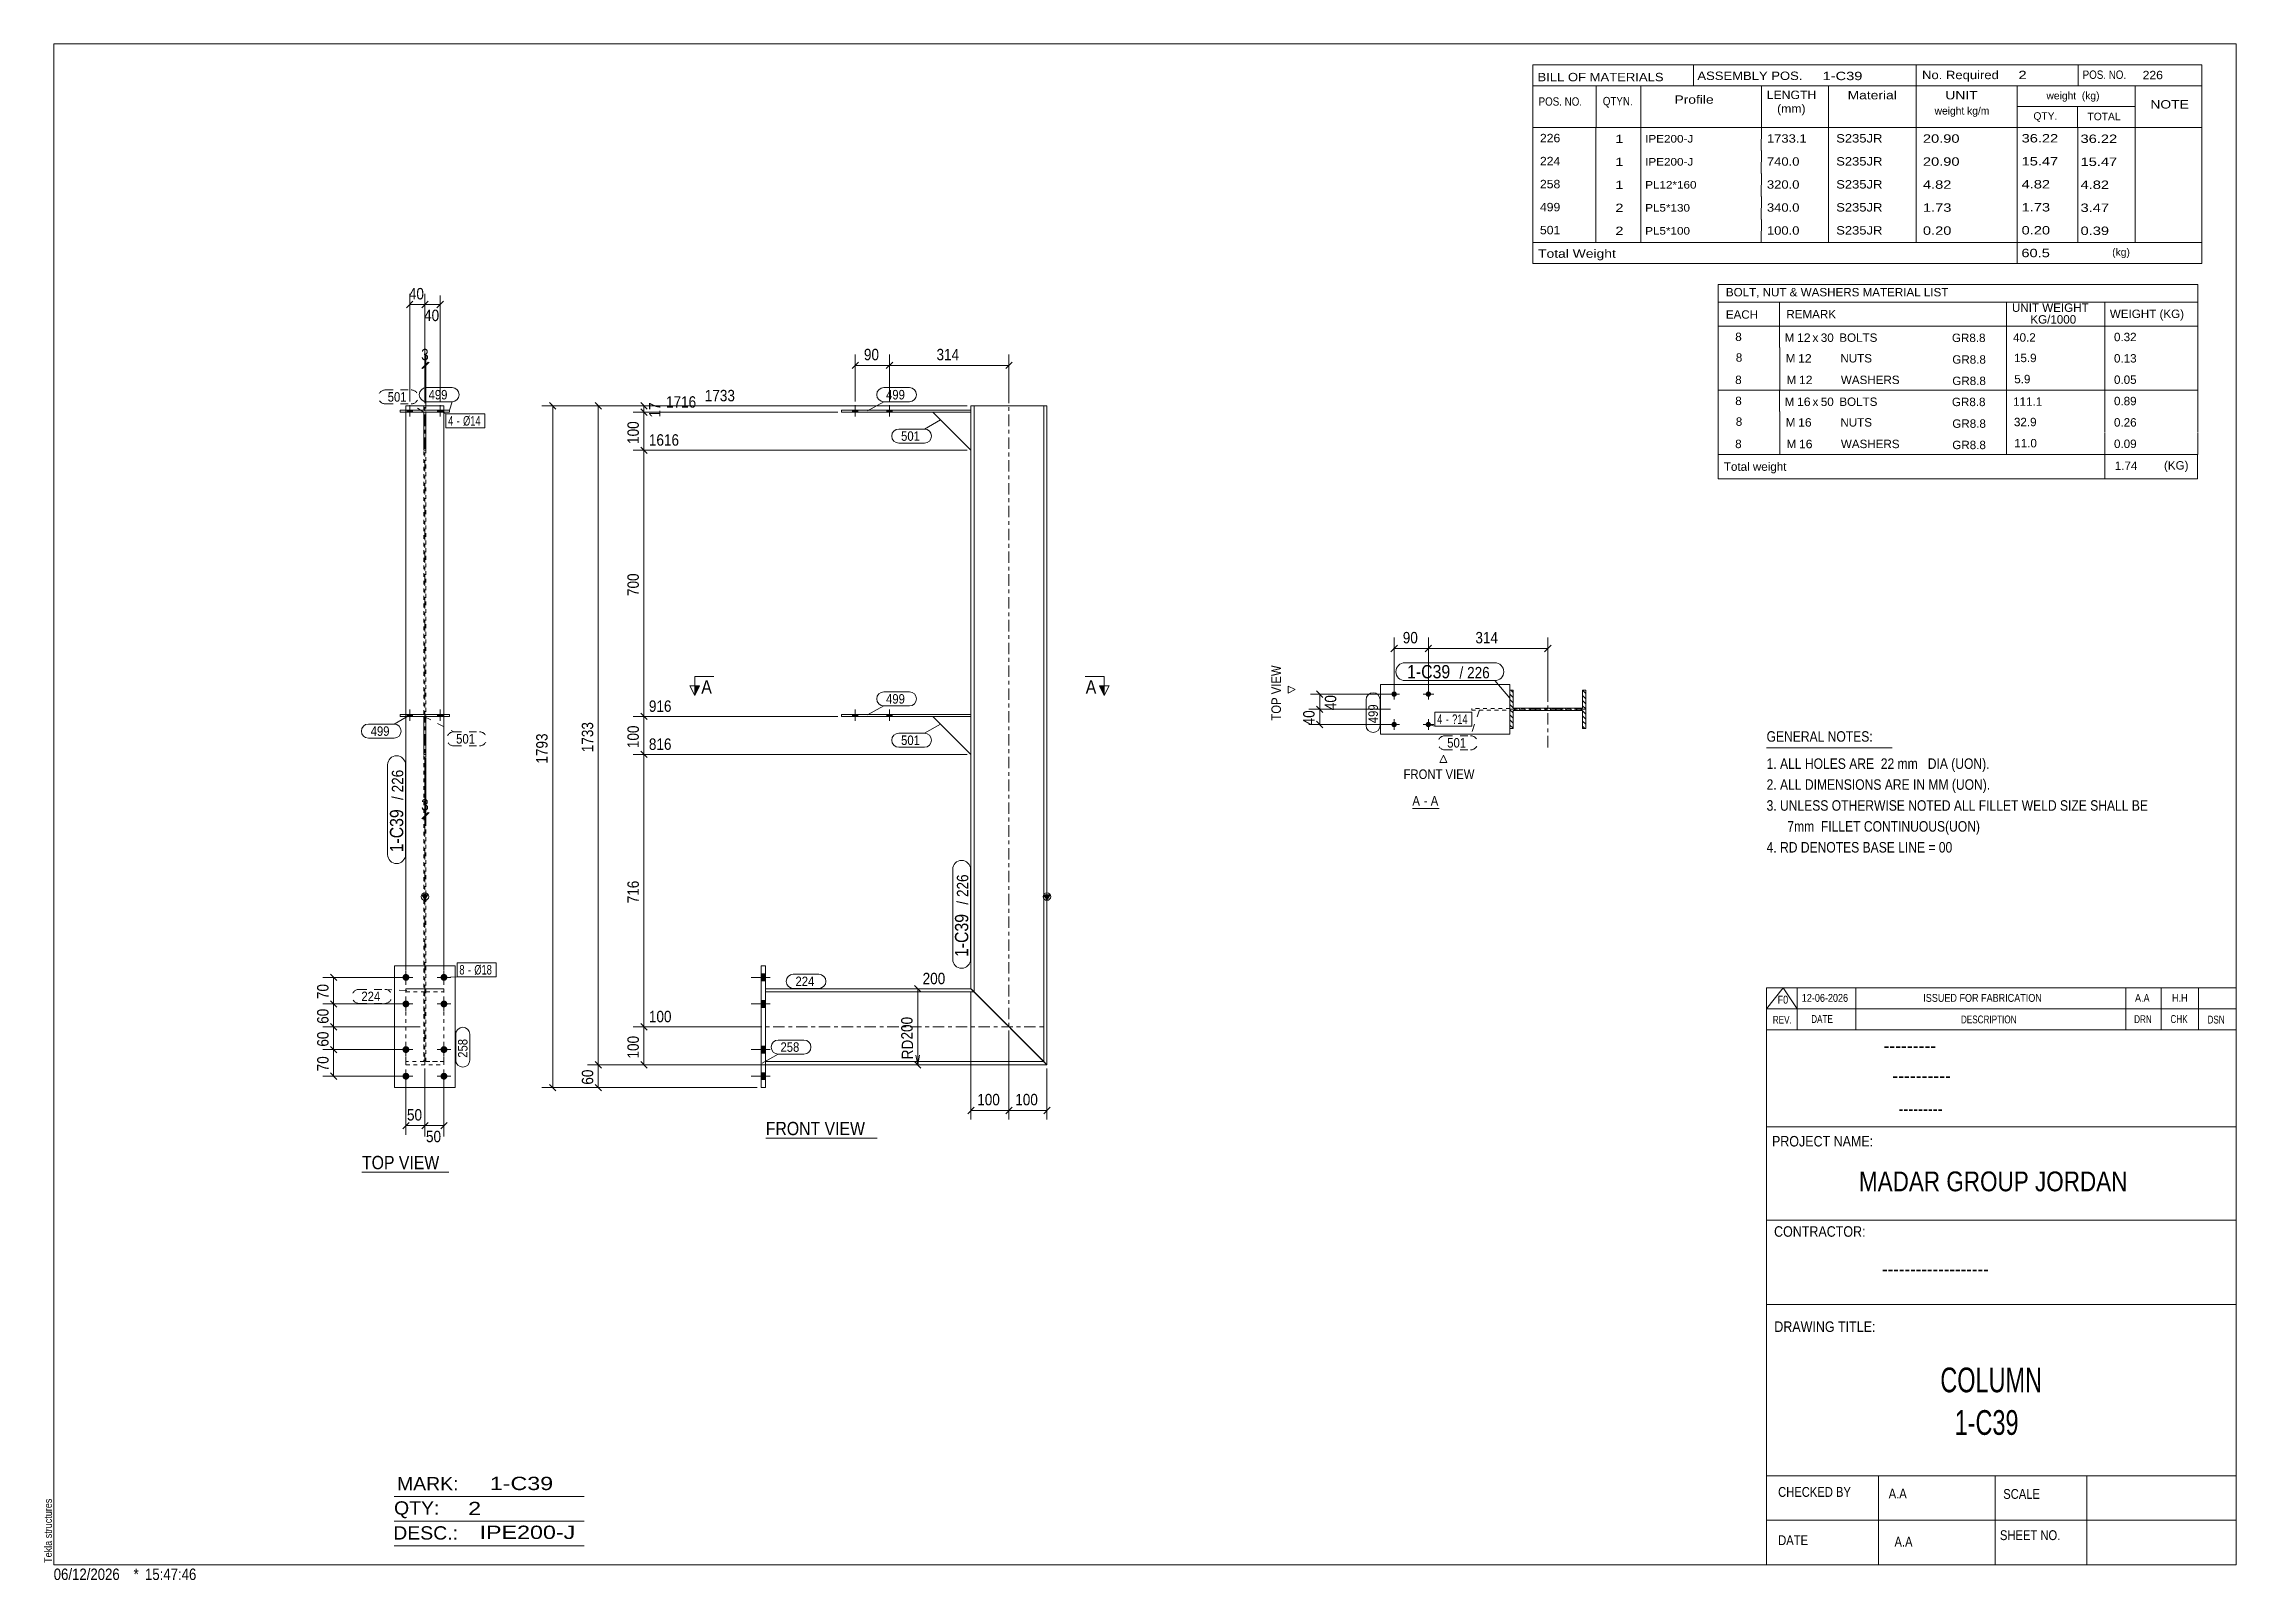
# Model space of a CAD drawing. Header units: millimetres. Extents: x 2 to 579, y 1 to 405.
import ezdxf

# ---------------------------------------------------------------- set-up
doc = ezdxf.new("R2010")
doc.units = ezdxf.units.MM
for name, pattern in [('XKITLINE00', [0]), ('XKITLINE01', [4, 1, -1, 1, -1]), ('XKITLINE02', [4, 2, -2]), ('XKITLINE03', [6, 3, -1, 1, -1])]:
    doc.linetypes.add(name, pattern=pattern)
for name, color, linetype, lineweight in [('Bolt', 3, 'Continuous', 0), ('BoltMark', 7, 'Continuous', 0), ('Dimensions', 7, 'Continuous', 0), ('DrawingSheet', 5, 'Continuous', 0), ('OtherObjectType', 7, 'Continuous', 0), ('Part', 2, 'Continuous', 0), ('PartMark', 7, 'Continuous', 0), ('Section', 6, 'Continuous', 0)]:
    doc.layers.add(name, color=color, linetype=linetype, lineweight=lineweight)
doc.styles.add('@ARIAL_UNICODE_MS_BOLD', font='ARIAL.TTF')
doc.styles.add('ARIAL', font='ARIAL.TTF')
doc.styles.add('ARIAL_NARROW', font='ARIALN.TTF')
doc.styles.add('COMIC_SANS_MS_BOLD', font='COMICBD.TTF')
doc.styles.add('SWIS721_EX_BT', font='ARIAL.TTF')
doc.styles.add('SWISSE', font='ARIAL.TTF')

# ---------------------------------------------------------------- blocks, each defined once
blk = doc.blocks.new('*A1')
at = {"layer": 'Part', "color": 7, "linetype": 'XKITLINE00', "lineweight": 0}
for p, q in [((388.81, 233.08), (387.96, 233.93)), ((388.81, 231.73), (387.96, 232.58)), ((388.81, 230.38), (387.96, 231.23)), ((388.81, 234.42), (388.25, 234.98)), ((407.96, 234.13), (407.11, 234.98)), ((407.11, 234.98), (407.11, 234.98)), ((407.96, 232.78), (407.11, 233.63)), ((407.96, 231.44), (407.11, 232.29)), ((407.96, 230.09), (407.11, 230.94)), ((388.81, 229.03), (387.96, 229.88)), ((388.81, 227.69), (387.96, 228.54)), ((388.81, 226.34), (387.96, 227.19)), ((388.81, 224.99), (387.96, 225.84)), ((389.49, 229.7), (388.93, 230.26)), ((390.84, 229.7), (390.28, 230.26)), ((392.18, 229.7), (391.62, 230.26)), ((393.53, 229.7), (392.97, 230.26)), ((394.88, 229.7), (394.32, 230.26)), ((396.23, 229.7), (395.67, 230.26)), ((397.57, 229.7), (397.01, 230.26)), ((398.92, 229.7), (398.36, 230.26)), ((400.27, 229.7), (399.71, 230.26)), ((401.61, 229.7), (401.05, 230.26)), ((402.96, 229.7), (402.4, 230.26)), ((404.31, 229.7), (403.75, 230.26)), ((405.65, 229.7), (405.09, 230.26)), ((407, 229.7), (406.44, 230.26)), ((407.96, 228.74), (407.11, 229.59)), ((407.96, 227.4), (407.11, 228.25)), ((407.96, 226.05), (407.11, 226.9)), ((407.68, 224.98), (407.11, 225.55))]:
    blk.add_line(p, q, dxfattribs=at)
blk = doc.blocks.new('*A2')
at = {"layer": 'Bolt'}
for points in [[(192.23, 158.59), (191.03, 158.59), (191.03, 160.39), (192.23, 160.39)], [(192.23, 158.59), (191.03, 158.59), (191.03, 160.39), (192.23, 160.39)], [(192.23, 151.59), (191.03, 151.59), (191.03, 153.39), (192.23, 153.39)], [(192.23, 151.59), (191.03, 151.59), (191.03, 153.39), (192.23, 153.39)], [(192.23, 139.59), (191.03, 139.59), (191.03, 141.39), (192.23, 141.39)], [(192.23, 139.59), (191.03, 139.59), (191.03, 141.39), (192.23, 141.39)], [(192.23, 132.59), (191.03, 132.59), (191.03, 134.39), (192.23, 134.39)], [(192.23, 132.59), (191.03, 132.59), (191.03, 134.39), (192.23, 134.39)]]:
    blk.add_hatch(color=3, dxfattribs=at).paths.add_polyline_path(points, flags=17)
at = {"layer": 'Bolt', "color": 3, "linetype": 'XKITLINE00', "lineweight": 0}
for p, q in [((188.43, 159.49), (193.43, 159.49)), ((188.43, 159.49), (193.43, 159.49)), ((191.03, 160.39), (192.23, 160.39)), ((191.03, 160.39), (192.23, 160.39)), ((191.03, 158.59), (192.23, 158.59)), ((191.03, 158.59), (192.23, 158.59)), ((188.43, 152.49), (193.43, 152.49)), ((188.43, 152.49), (193.43, 152.49)), ((191.03, 153.39), (192.23, 153.39)), ((191.03, 153.39), (192.23, 153.39)), ((191.03, 151.59), (192.23, 151.59)), ((191.03, 151.59), (192.23, 151.59)), ((188.43, 140.49), (193.43, 140.49)), ((188.43, 140.49), (193.43, 140.49)), ((191.03, 141.39), (192.23, 141.39)), ((191.03, 141.39), (192.23, 141.39)), ((191.03, 139.59), (192.23, 139.59)), ((191.03, 139.59), (192.23, 139.59)), ((188.43, 133.49), (193.43, 133.49)), ((188.43, 133.49), (193.43, 133.49)), ((191.03, 134.39), (192.23, 134.39)), ((191.03, 134.39), (192.23, 134.39)), ((191.03, 132.59), (192.23, 132.59)), ((191.03, 132.59), (192.23, 132.59))]:
    blk.add_line(p, q, dxfattribs=at)
blk = doc.blocks.new('*A3')
at = {"layer": 'Bolt'}
for points in [[(215.11, 308.12), (215.11, 308.62), (216.51, 308.62), (216.51, 308.12)], [(215.11, 308.12), (215.11, 308.62), (216.51, 308.62), (216.51, 308.12)], [(224.11, 308.12), (224.11, 308.62), (225.51, 308.62), (225.51, 308.12)], [(224.11, 308.12), (224.11, 308.62), (225.51, 308.62), (225.51, 308.12)]]:
    blk.add_hatch(color=3, dxfattribs=at).paths.add_polyline_path(points, flags=17)
at = {"layer": 'Bolt', "color": 3, "linetype": 'XKITLINE00', "lineweight": 0}
for p, q in [((215.11, 308.12), (215.11, 308.62)), ((215.11, 308.12), (215.11, 308.62)), ((215.81, 306.96), (215.81, 309.96)), ((215.81, 306.96), (215.81, 309.96)), ((216.51, 308.12), (216.51, 308.62)), ((216.51, 308.12), (216.51, 308.62)), ((224.11, 308.12), (224.11, 308.62)), ((224.11, 308.12), (224.11, 308.62)), ((224.81, 306.96), (224.81, 309.96)), ((224.81, 306.96), (224.81, 309.96)), ((225.51, 308.12), (225.51, 308.62)), ((225.51, 308.12), (225.51, 308.62))]:
    blk.add_line(p, q, dxfattribs=at)
blk = doc.blocks.new('*A4')
at = {"layer": 'Bolt'}
for points in [[(215.11, 228.12), (215.11, 228.62), (216.51, 228.62), (216.51, 228.12)], [(215.11, 228.12), (215.11, 228.62), (216.51, 228.62), (216.51, 228.12)], [(224.11, 228.12), (224.11, 228.62), (225.51, 228.62), (225.51, 228.12)], [(224.11, 228.12), (224.11, 228.62), (225.51, 228.62), (225.51, 228.12)]]:
    blk.add_hatch(color=3, dxfattribs=at).paths.add_polyline_path(points, flags=17)
at = {"layer": 'Bolt', "color": 3, "linetype": 'XKITLINE00', "lineweight": 0}
for p, q in [((215.11, 228.12), (215.11, 228.62)), ((215.11, 228.12), (215.11, 228.62)), ((215.81, 226.96), (215.81, 229.96)), ((215.81, 226.96), (215.81, 229.96)), ((216.51, 228.12), (216.51, 228.62)), ((216.51, 228.12), (216.51, 228.62)), ((224.11, 228.12), (224.11, 228.62)), ((224.11, 228.12), (224.11, 228.62)), ((224.81, 226.96), (224.81, 229.96)), ((224.81, 226.96), (224.81, 229.96)), ((225.51, 228.12), (225.51, 228.62)), ((225.51, 228.12), (225.51, 228.62))]:
    blk.add_line(p, q, dxfattribs=at)
blk = doc.blocks.new('*A5')
at = {"layer": 'Part'}
blk.add_hatch(color=2, dxfattribs=at).paths.add_polyline_path([(265.43, 181.22), (267.03, 181.22), (266.23, 179.82)], flags=17)
at = {"layer": 'Part', "color": 7, "linetype": 'XKITLINE03', "lineweight": 0}
blk.add_line((256.23, 136.49), (256.23, 319.8), dxfattribs=at)
at = {"layer": 'Part', "color": 2, "linetype": 'XKITLINE00', "lineweight": 0}
for p, q in [((266.23, 309.8), (246.23, 309.8)), ((246.23, 309.8), (246.23, 308.62)), ((246.23, 308.12), (246.23, 228.62)), ((247.08, 309.8), (247.08, 155.64)), ((265.38, 309.8), (265.38, 137.34)), ((266.23, 136.49), (266.23, 309.8)), ((246.23, 228.12), (246.23, 156.49)), ((266.23, 179.82), (265.43, 181.22)), ((265.43, 181.22), (267.03, 181.22)), ((267.03, 181.22), (266.23, 179.82)), ((246.23, 156.49), (247.08, 155.64)), ((247.08, 155.64), (266.23, 136.49))]:
    blk.add_line(p, q, dxfattribs=at)
at = {"layer": 'Part', "color": 7, "linetype": 'XKITLINE01', "lineweight": 0}
for p, q in [((246.23, 308.62), (246.23, 308.12)), ((246.23, 228.62), (246.23, 228.12)), ((247.08, 155.64), (246.23, 156.49))]:
    blk.add_line(p, q, dxfattribs=at)
at = {"layer": 'Part', "color": 2, "linetype": 'XKITLINE00', "lineweight": 0}
blk.add_circle((266.23, 180.72), 1, dxfattribs=at)
blk = doc.blocks.new('*A6')
at = {"layer": 'Part', "color": 2, "linetype": 'XKITLINE00', "lineweight": 0}
for p, q in [((192.23, 156.49), (246.23, 156.49)), ((246.23, 156.49), (265.38, 137.34)), ((192.23, 155.64), (247.08, 155.64)), ((265.38, 137.34), (192.23, 137.34)), ((192.23, 136.49), (266.23, 136.49)), ((266.23, 136.49), (265.38, 137.34))]:
    blk.add_line(p, q, dxfattribs=at)
at = {"layer": 'Part', "color": 7, "linetype": 'XKITLINE01', "lineweight": 0}
blk.add_line((192.23, 156.49), (192.23, 136.49), dxfattribs=at)
at = {"layer": 'Part', "color": 7, "linetype": 'XKITLINE03', "lineweight": 0}
blk.add_line((182.23, 146.49), (266.23, 146.49), dxfattribs=at)
blk = doc.blocks.new('*A7')
at = {"layer": 'Part', "color": 2, "linetype": 'XKITLINE00', "lineweight": 0}
for p, q in [((191.03, 130.49), (191.03, 162.49)), ((191.03, 162.49), (192.23, 162.49)), ((192.23, 162.49), (192.23, 130.49)), ((191.03, 130.49), (192.23, 130.49))]:
    blk.add_line(p, q, dxfattribs=at)
at = {"layer": 'Part', "color": 7, "linetype": 'XKITLINE01', "lineweight": 0}
for p, q in [((191.03, 162.49), (192.23, 162.49)), ((192.23, 130.49), (191.03, 130.49))]:
    blk.add_line(p, q, dxfattribs=at)
blk = doc.blocks.new('*A8')
at = {"layer": 'Part', "color": 2, "linetype": 'XKITLINE00', "lineweight": 0}
for p, q in [((246.23, 308.62), (212.23, 308.62)), ((212.23, 308.62), (212.23, 308.12)), ((212.23, 308.12), (246.23, 308.12)), ((246.23, 308.12), (246.23, 308.62))]:
    blk.add_line(p, q, dxfattribs=at)
at = {"layer": 'Part', "color": 7, "linetype": 'XKITLINE01', "lineweight": 0}
for p, q in [((246.23, 308.62), (212.23, 308.62)), ((212.23, 308.12), (246.23, 308.12))]:
    blk.add_line(p, q, dxfattribs=at)
blk = doc.blocks.new('*A9')
at = {"layer": 'Part', "color": 2, "linetype": 'XKITLINE00', "lineweight": 0}
for p, q in [((246.23, 228.62), (212.23, 228.62)), ((212.23, 228.62), (212.23, 228.12)), ((212.23, 228.12), (246.23, 228.12)), ((246.23, 228.12), (246.23, 228.62))]:
    blk.add_line(p, q, dxfattribs=at)
at = {"layer": 'Part', "color": 7, "linetype": 'XKITLINE01', "lineweight": 0}
for p, q in [((246.23, 228.62), (212.23, 228.62)), ((212.23, 228.12), (246.23, 228.12))]:
    blk.add_line(p, q, dxfattribs=at)
blk = doc.blocks.new('*A10')
at = {"layer": 'Part', "color": 2, "linetype": 'XKITLINE00', "lineweight": 0}
blk.add_line((236.23, 228.12), (246.23, 218.12), dxfattribs=at)
at = {"layer": 'Part', "color": 7, "linetype": 'XKITLINE01', "lineweight": 0}
for p, q in [((246.23, 228.12), (236.23, 228.12)), ((246.23, 218.12), (246.23, 228.12))]:
    blk.add_line(p, q, dxfattribs=at)
blk = doc.blocks.new('*A11')
at = {"layer": 'Part', "color": 2, "linetype": 'XKITLINE00', "lineweight": 0}
blk.add_line((236.23, 308.12), (246.23, 298.12), dxfattribs=at)
at = {"layer": 'Part', "color": 7, "linetype": 'XKITLINE01', "lineweight": 0}
for p, q in [((246.23, 308.12), (236.23, 308.12)), ((246.23, 298.12), (246.23, 308.12))]:
    blk.add_line(p, q, dxfattribs=at)
blk = doc.blocks.new('*A12')
at = {"layer": 'Bolt'}
for points in [[(96.72, 159.54), (96.73, 159.58), (96.73, 159.62), (96.74, 159.67), (96.75, 159.71), (96.76, 159.75), (96.77, 159.8), (96.79, 159.84), (96.81, 159.88), (96.83, 159.92), (96.85, 159.96), (96.87, 159.99), (96.9, 160.03), (96.93, 160.06), (96.96, 160.1), (96.99, 160.13), (97.02, 160.16), (97.05, 160.19), (97.09, 160.22), (97.12, 160.24), (97.16, 160.26), (97.2, 160.29), (97.24, 160.31), (97.28, 160.32), (97.32, 160.34), (97.36, 160.35), (97.4, 160.37), (97.45, 160.38), (97.49, 160.38), (97.53, 160.39), (97.58, 160.39), (97.62, 160.39), (97.67, 160.39), (97.71, 160.39), (97.75, 160.38), (97.8, 160.38), (97.84, 160.37), (97.88, 160.35), (97.93, 160.34), (97.97, 160.32), (98.01, 160.31), (98.05, 160.29), (98.08, 160.26), (98.12, 160.24), (98.16, 160.22), (98.19, 160.19), (98.23, 160.16), (98.26, 160.13), (98.29, 160.1), (98.32, 160.06), (98.34, 160.03), (98.37, 159.99), (98.39, 159.96), (98.42, 159.92), (98.44, 159.88), (98.45, 159.84), (98.47, 159.8), (98.48, 159.75), (98.5, 159.71), (98.5, 159.67), (98.51, 159.62), (98.52, 159.58), (98.52, 159.54), (98.52, 159.49), (98.52, 159.45), (98.52, 159.4), (98.51, 159.36), (98.5, 159.32), (98.5, 159.27), (98.48, 159.23), (98.47, 159.19), (98.45, 159.15), (98.44, 159.11), (98.42, 159.07), (98.39, 159.03), (98.37, 158.99), (98.34, 158.96), (98.32, 158.92), (98.29, 158.89), (98.26, 158.86), (98.23, 158.83), (98.19, 158.8), (98.16, 158.77), (98.12, 158.74), (98.08, 158.72), (98.05, 158.7), (98.01, 158.68), (97.97, 158.66), (97.93, 158.65), (97.88, 158.63), (97.84, 158.62), (97.8, 158.61), (97.75, 158.6), (97.71, 158.6), (97.67, 158.59), (97.62, 158.59), (97.58, 158.59), (97.53, 158.6), (97.49, 158.6), (97.45, 158.61), (97.4, 158.62), (97.36, 158.63), (97.32, 158.65), (97.28, 158.66), (97.24, 158.68), (97.2, 158.7), (97.16, 158.72), (97.12, 158.74), (97.09, 158.77), (97.05, 158.8), (97.02, 158.83), (96.99, 158.86), (96.96, 158.89), (96.93, 158.92), (96.9, 158.96), (96.87, 158.99), (96.85, 159.03), (96.83, 159.07), (96.81, 159.11), (96.79, 159.15), (96.77, 159.19), (96.76, 159.23), (96.75, 159.27), (96.74, 159.32), (96.73, 159.36), (96.73, 159.4), (96.72, 159.45), (96.72, 159.49)], [(106.72, 159.54), (106.73, 159.58), (106.73, 159.62), (106.74, 159.67), (106.75, 159.71), (106.76, 159.75), (106.77, 159.8), (106.79, 159.84), (106.81, 159.88), (106.83, 159.92), (106.85, 159.96), (106.87, 159.99), (106.9, 160.03), (106.93, 160.06), (106.96, 160.1), (106.99, 160.13), (107.02, 160.16), (107.05, 160.19), (107.09, 160.22), (107.12, 160.24), (107.16, 160.26), (107.2, 160.29), (107.24, 160.31), (107.28, 160.32), (107.32, 160.34), (107.36, 160.35), (107.4, 160.37), (107.45, 160.38), (107.49, 160.38), (107.53, 160.39), (107.58, 160.39), (107.62, 160.39), (107.67, 160.39), (107.71, 160.39), (107.75, 160.38), (107.8, 160.38), (107.84, 160.37), (107.88, 160.35), (107.93, 160.34), (107.97, 160.32), (108.01, 160.31), (108.05, 160.29), (108.08, 160.26), (108.12, 160.24), (108.16, 160.22), (108.19, 160.19), (108.23, 160.16), (108.26, 160.13), (108.29, 160.1), (108.32, 160.06), (108.34, 160.03), (108.37, 159.99), (108.39, 159.96), (108.42, 159.92), (108.44, 159.88), (108.45, 159.84), (108.47, 159.8), (108.48, 159.75), (108.5, 159.71), (108.5, 159.67), (108.51, 159.62), (108.52, 159.58), (108.52, 159.54), (108.52, 159.49), (108.52, 159.45), (108.52, 159.4), (108.51, 159.36), (108.5, 159.32), (108.5, 159.27), (108.48, 159.23), (108.47, 159.19), (108.45, 159.15), (108.44, 159.11), (108.42, 159.07), (108.39, 159.03), (108.37, 158.99), (108.34, 158.96), (108.32, 158.92), (108.29, 158.89), (108.26, 158.86), (108.23, 158.83), (108.19, 158.8), (108.16, 158.77), (108.12, 158.74), (108.08, 158.72), (108.05, 158.7), (108.01, 158.68), (107.97, 158.66), (107.93, 158.65), (107.88, 158.63), (107.84, 158.62), (107.8, 158.61), (107.75, 158.6), (107.71, 158.6), (107.67, 158.59), (107.62, 158.59), (107.58, 158.59), (107.53, 158.6), (107.49, 158.6), (107.45, 158.61), (107.4, 158.62), (107.36, 158.63), (107.32, 158.65), (107.28, 158.66), (107.24, 158.68), (107.2, 158.7), (107.16, 158.72), (107.12, 158.74), (107.09, 158.77), (107.05, 158.8), (107.02, 158.83), (106.99, 158.86), (106.96, 158.89), (106.93, 158.92), (106.9, 158.96), (106.87, 158.99), (106.85, 159.03), (106.83, 159.07), (106.81, 159.11), (106.79, 159.15), (106.77, 159.19), (106.76, 159.23), (106.75, 159.27), (106.74, 159.32), (106.73, 159.36), (106.73, 159.4), (106.72, 159.45), (106.72, 159.49)], [(96.72, 152.54), (96.73, 152.58), (96.73, 152.62), (96.74, 152.67), (96.75, 152.71), (96.76, 152.75), (96.77, 152.8), (96.79, 152.84), (96.81, 152.88), (96.83, 152.92), (96.85, 152.96), (96.87, 152.99), (96.9, 153.03), (96.93, 153.06), (96.96, 153.1), (96.99, 153.13), (97.02, 153.16), (97.05, 153.19), (97.09, 153.22), (97.12, 153.24), (97.16, 153.26), (97.2, 153.29), (97.24, 153.31), (97.28, 153.32), (97.32, 153.34), (97.36, 153.35), (97.4, 153.37), (97.45, 153.38), (97.49, 153.38), (97.53, 153.39), (97.58, 153.39), (97.62, 153.39), (97.67, 153.39), (97.71, 153.39), (97.75, 153.38), (97.8, 153.38), (97.84, 153.37), (97.88, 153.35), (97.93, 153.34), (97.97, 153.32), (98.01, 153.31), (98.05, 153.29), (98.08, 153.26), (98.12, 153.24), (98.16, 153.22), (98.19, 153.19), (98.23, 153.16), (98.26, 153.13), (98.29, 153.1), (98.32, 153.06), (98.34, 153.03), (98.37, 152.99), (98.39, 152.96), (98.42, 152.92), (98.44, 152.88), (98.45, 152.84), (98.47, 152.8), (98.48, 152.75), (98.5, 152.71), (98.5, 152.67), (98.51, 152.62), (98.52, 152.58), (98.52, 152.54), (98.52, 152.49), (98.52, 152.45), (98.52, 152.4), (98.51, 152.36), (98.5, 152.32), (98.5, 152.27), (98.48, 152.23), (98.47, 152.19), (98.45, 152.15), (98.44, 152.11), (98.42, 152.07), (98.39, 152.03), (98.37, 151.99), (98.34, 151.96), (98.32, 151.92), (98.29, 151.89), (98.26, 151.86), (98.23, 151.83), (98.19, 151.8), (98.16, 151.77), (98.12, 151.74), (98.08, 151.72), (98.05, 151.7), (98.01, 151.68), (97.97, 151.66), (97.93, 151.65), (97.88, 151.63), (97.84, 151.62), (97.8, 151.61), (97.75, 151.6), (97.71, 151.6), (97.67, 151.59), (97.62, 151.59), (97.58, 151.59), (97.53, 151.6), (97.49, 151.6), (97.45, 151.61), (97.4, 151.62), (97.36, 151.63), (97.32, 151.65), (97.28, 151.66), (97.24, 151.68), (97.2, 151.7), (97.16, 151.72), (97.12, 151.74), (97.09, 151.77), (97.05, 151.8), (97.02, 151.83), (96.99, 151.86), (96.96, 151.89), (96.93, 151.92), (96.9, 151.96), (96.87, 151.99), (96.85, 152.03), (96.83, 152.07), (96.81, 152.11), (96.79, 152.15), (96.77, 152.19), (96.76, 152.23), (96.75, 152.27), (96.74, 152.32), (96.73, 152.36), (96.73, 152.4), (96.72, 152.45), (96.72, 152.49)], [(106.72, 152.54), (106.73, 152.58), (106.73, 152.62), (106.74, 152.67), (106.75, 152.71), (106.76, 152.75), (106.77, 152.8), (106.79, 152.84), (106.81, 152.88), (106.83, 152.92), (106.85, 152.96), (106.87, 152.99), (106.9, 153.03), (106.93, 153.06), (106.96, 153.1), (106.99, 153.13), (107.02, 153.16), (107.05, 153.19), (107.09, 153.22), (107.12, 153.24), (107.16, 153.26), (107.2, 153.29), (107.24, 153.31), (107.28, 153.32), (107.32, 153.34), (107.36, 153.35), (107.4, 153.37), (107.45, 153.38), (107.49, 153.38), (107.53, 153.39), (107.58, 153.39), (107.62, 153.39), (107.67, 153.39), (107.71, 153.39), (107.75, 153.38), (107.8, 153.38), (107.84, 153.37), (107.88, 153.35), (107.93, 153.34), (107.97, 153.32), (108.01, 153.31), (108.05, 153.29), (108.08, 153.26), (108.12, 153.24), (108.16, 153.22), (108.19, 153.19), (108.23, 153.16), (108.26, 153.13), (108.29, 153.1), (108.32, 153.06), (108.34, 153.03), (108.37, 152.99), (108.39, 152.96), (108.42, 152.92), (108.44, 152.88), (108.45, 152.84), (108.47, 152.8), (108.48, 152.75), (108.5, 152.71), (108.5, 152.67), (108.51, 152.62), (108.52, 152.58), (108.52, 152.54), (108.52, 152.49), (108.52, 152.45), (108.52, 152.4), (108.51, 152.36), (108.5, 152.32), (108.5, 152.27), (108.48, 152.23), (108.47, 152.19), (108.45, 152.15), (108.44, 152.11), (108.42, 152.07), (108.39, 152.03), (108.37, 151.99), (108.34, 151.96), (108.32, 151.92), (108.29, 151.89), (108.26, 151.86), (108.23, 151.83), (108.19, 151.8), (108.16, 151.77), (108.12, 151.74), (108.08, 151.72), (108.05, 151.7), (108.01, 151.68), (107.97, 151.66), (107.93, 151.65), (107.88, 151.63), (107.84, 151.62), (107.8, 151.61), (107.75, 151.6), (107.71, 151.6), (107.67, 151.59), (107.62, 151.59), (107.58, 151.59), (107.53, 151.6), (107.49, 151.6), (107.45, 151.61), (107.4, 151.62), (107.36, 151.63), (107.32, 151.65), (107.28, 151.66), (107.24, 151.68), (107.2, 151.7), (107.16, 151.72), (107.12, 151.74), (107.09, 151.77), (107.05, 151.8), (107.02, 151.83), (106.99, 151.86), (106.96, 151.89), (106.93, 151.92), (106.9, 151.96), (106.87, 151.99), (106.85, 152.03), (106.83, 152.07), (106.81, 152.11), (106.79, 152.15), (106.77, 152.19), (106.76, 152.23), (106.75, 152.27), (106.74, 152.32), (106.73, 152.36), (106.73, 152.4), (106.72, 152.45), (106.72, 152.49)], [(96.72, 140.54), (96.73, 140.58), (96.73, 140.62), (96.74, 140.67), (96.75, 140.71), (96.76, 140.75), (96.77, 140.8), (96.79, 140.84), (96.81, 140.88), (96.83, 140.92), (96.85, 140.96), (96.87, 140.99), (96.9, 141.03), (96.93, 141.06), (96.96, 141.1), (96.99, 141.13), (97.02, 141.16), (97.05, 141.19), (97.09, 141.22), (97.12, 141.24), (97.16, 141.26), (97.2, 141.29), (97.24, 141.31), (97.28, 141.32), (97.32, 141.34), (97.36, 141.35), (97.4, 141.37), (97.45, 141.38), (97.49, 141.38), (97.53, 141.39), (97.58, 141.39), (97.62, 141.39), (97.67, 141.39), (97.71, 141.39), (97.75, 141.38), (97.8, 141.38), (97.84, 141.37), (97.88, 141.35), (97.93, 141.34), (97.97, 141.32), (98.01, 141.31), (98.05, 141.29), (98.08, 141.26), (98.12, 141.24), (98.16, 141.22), (98.19, 141.19), (98.23, 141.16), (98.26, 141.13), (98.29, 141.1), (98.32, 141.06), (98.34, 141.03), (98.37, 140.99), (98.39, 140.96), (98.42, 140.92), (98.44, 140.88), (98.45, 140.84), (98.47, 140.8), (98.48, 140.75), (98.5, 140.71), (98.5, 140.67), (98.51, 140.62), (98.52, 140.58), (98.52, 140.54), (98.52, 140.49), (98.52, 140.45), (98.52, 140.4), (98.51, 140.36), (98.5, 140.32), (98.5, 140.27), (98.48, 140.23), (98.47, 140.19), (98.45, 140.15), (98.44, 140.11), (98.42, 140.07), (98.39, 140.03), (98.37, 139.99), (98.34, 139.96), (98.32, 139.92), (98.29, 139.89), (98.26, 139.86), (98.23, 139.83), (98.19, 139.8), (98.16, 139.77), (98.12, 139.74), (98.08, 139.72), (98.05, 139.7), (98.01, 139.68), (97.97, 139.66), (97.93, 139.65), (97.88, 139.63), (97.84, 139.62), (97.8, 139.61), (97.75, 139.6), (97.71, 139.6), (97.67, 139.59), (97.62, 139.59), (97.58, 139.59), (97.53, 139.6), (97.49, 139.6), (97.45, 139.61), (97.4, 139.62), (97.36, 139.63), (97.32, 139.65), (97.28, 139.66), (97.24, 139.68), (97.2, 139.7), (97.16, 139.72), (97.12, 139.74), (97.09, 139.77), (97.05, 139.8), (97.02, 139.83), (96.99, 139.86), (96.96, 139.89), (96.93, 139.92), (96.9, 139.96), (96.87, 139.99), (96.85, 140.03), (96.83, 140.07), (96.81, 140.11), (96.79, 140.15), (96.77, 140.19), (96.76, 140.23), (96.75, 140.27), (96.74, 140.32), (96.73, 140.36), (96.73, 140.4), (96.72, 140.45), (96.72, 140.49)], [(106.72, 140.54), (106.73, 140.58), (106.73, 140.62), (106.74, 140.67), (106.75, 140.71), (106.76, 140.75), (106.77, 140.8), (106.79, 140.84), (106.81, 140.88), (106.83, 140.92), (106.85, 140.96), (106.87, 140.99), (106.9, 141.03), (106.93, 141.06), (106.96, 141.1), (106.99, 141.13), (107.02, 141.16), (107.05, 141.19), (107.09, 141.22), (107.12, 141.24), (107.16, 141.26), (107.2, 141.29), (107.24, 141.31), (107.28, 141.32), (107.32, 141.34), (107.36, 141.35), (107.4, 141.37), (107.45, 141.38), (107.49, 141.38), (107.53, 141.39), (107.58, 141.39), (107.62, 141.39), (107.67, 141.39), (107.71, 141.39), (107.75, 141.38), (107.8, 141.38), (107.84, 141.37), (107.88, 141.35), (107.93, 141.34), (107.97, 141.32), (108.01, 141.31), (108.05, 141.29), (108.08, 141.26), (108.12, 141.24), (108.16, 141.22), (108.19, 141.19), (108.23, 141.16), (108.26, 141.13), (108.29, 141.1), (108.32, 141.06), (108.34, 141.03), (108.37, 140.99), (108.39, 140.96), (108.42, 140.92), (108.44, 140.88), (108.45, 140.84), (108.47, 140.8), (108.48, 140.75), (108.5, 140.71), (108.5, 140.67), (108.51, 140.62), (108.52, 140.58), (108.52, 140.54), (108.52, 140.49), (108.52, 140.45), (108.52, 140.4), (108.51, 140.36), (108.5, 140.32), (108.5, 140.27), (108.48, 140.23), (108.47, 140.19), (108.45, 140.15), (108.44, 140.11), (108.42, 140.07), (108.39, 140.03), (108.37, 139.99), (108.34, 139.96), (108.32, 139.92), (108.29, 139.89), (108.26, 139.86), (108.23, 139.83), (108.19, 139.8), (108.16, 139.77), (108.12, 139.74), (108.08, 139.72), (108.05, 139.7), (108.01, 139.68), (107.97, 139.66), (107.93, 139.65), (107.88, 139.63), (107.84, 139.62), (107.8, 139.61), (107.75, 139.6), (107.71, 139.6), (107.67, 139.59), (107.62, 139.59), (107.58, 139.59), (107.53, 139.6), (107.49, 139.6), (107.45, 139.61), (107.4, 139.62), (107.36, 139.63), (107.32, 139.65), (107.28, 139.66), (107.24, 139.68), (107.2, 139.7), (107.16, 139.72), (107.12, 139.74), (107.09, 139.77), (107.05, 139.8), (107.02, 139.83), (106.99, 139.86), (106.96, 139.89), (106.93, 139.92), (106.9, 139.96), (106.87, 139.99), (106.85, 140.03), (106.83, 140.07), (106.81, 140.11), (106.79, 140.15), (106.77, 140.19), (106.76, 140.23), (106.75, 140.27), (106.74, 140.32), (106.73, 140.36), (106.73, 140.4), (106.72, 140.45), (106.72, 140.49)], [(96.72, 133.54), (96.73, 133.58), (96.73, 133.62), (96.74, 133.67), (96.75, 133.71), (96.76, 133.75), (96.77, 133.8), (96.79, 133.84), (96.81, 133.88), (96.83, 133.92), (96.85, 133.96), (96.87, 133.99), (96.9, 134.03), (96.93, 134.06), (96.96, 134.1), (96.99, 134.13), (97.02, 134.16), (97.05, 134.19), (97.09, 134.22), (97.12, 134.24), (97.16, 134.26), (97.2, 134.29), (97.24, 134.31), (97.28, 134.32), (97.32, 134.34), (97.36, 134.35), (97.4, 134.37), (97.45, 134.38), (97.49, 134.38), (97.53, 134.39), (97.58, 134.39), (97.62, 134.39), (97.67, 134.39), (97.71, 134.39), (97.75, 134.38), (97.8, 134.38), (97.84, 134.37), (97.88, 134.35), (97.93, 134.34), (97.97, 134.32), (98.01, 134.31), (98.05, 134.29), (98.08, 134.26), (98.12, 134.24), (98.16, 134.22), (98.19, 134.19), (98.23, 134.16), (98.26, 134.13), (98.29, 134.1), (98.32, 134.06), (98.34, 134.03), (98.37, 133.99), (98.39, 133.96), (98.42, 133.92), (98.44, 133.88), (98.45, 133.84), (98.47, 133.8), (98.48, 133.75), (98.5, 133.71), (98.5, 133.67), (98.51, 133.62), (98.52, 133.58), (98.52, 133.54), (98.52, 133.49), (98.52, 133.45), (98.52, 133.4), (98.51, 133.36), (98.5, 133.32), (98.5, 133.27), (98.48, 133.23), (98.47, 133.19), (98.45, 133.15), (98.44, 133.11), (98.42, 133.07), (98.39, 133.03), (98.37, 132.99), (98.34, 132.96), (98.32, 132.92), (98.29, 132.89), (98.26, 132.86), (98.23, 132.83), (98.19, 132.8), (98.16, 132.77), (98.12, 132.74), (98.08, 132.72), (98.05, 132.7), (98.01, 132.68), (97.97, 132.66), (97.93, 132.65), (97.88, 132.63), (97.84, 132.62), (97.8, 132.61), (97.75, 132.6), (97.71, 132.6), (97.67, 132.59), (97.62, 132.59), (97.58, 132.59), (97.53, 132.6), (97.49, 132.6), (97.45, 132.61), (97.4, 132.62), (97.36, 132.63), (97.32, 132.65), (97.28, 132.66), (97.24, 132.68), (97.2, 132.7), (97.16, 132.72), (97.12, 132.74), (97.09, 132.77), (97.05, 132.8), (97.02, 132.83), (96.99, 132.86), (96.96, 132.89), (96.93, 132.92), (96.9, 132.96), (96.87, 132.99), (96.85, 133.03), (96.83, 133.07), (96.81, 133.11), (96.79, 133.15), (96.77, 133.19), (96.76, 133.23), (96.75, 133.27), (96.74, 133.32), (96.73, 133.36), (96.73, 133.4), (96.72, 133.45), (96.72, 133.49)], [(106.72, 133.54), (106.73, 133.58), (106.73, 133.62), (106.74, 133.67), (106.75, 133.71), (106.76, 133.75), (106.77, 133.8), (106.79, 133.84), (106.81, 133.88), (106.83, 133.92), (106.85, 133.96), (106.87, 133.99), (106.9, 134.03), (106.93, 134.06), (106.96, 134.1), (106.99, 134.13), (107.02, 134.16), (107.05, 134.19), (107.09, 134.22), (107.12, 134.24), (107.16, 134.26), (107.2, 134.29), (107.24, 134.31), (107.28, 134.32), (107.32, 134.34), (107.36, 134.35), (107.4, 134.37), (107.45, 134.38), (107.49, 134.38), (107.53, 134.39), (107.58, 134.39), (107.62, 134.39), (107.67, 134.39), (107.71, 134.39), (107.75, 134.38), (107.8, 134.38), (107.84, 134.37), (107.88, 134.35), (107.93, 134.34), (107.97, 134.32), (108.01, 134.31), (108.05, 134.29), (108.08, 134.26), (108.12, 134.24), (108.16, 134.22), (108.19, 134.19), (108.23, 134.16), (108.26, 134.13), (108.29, 134.1), (108.32, 134.06), (108.34, 134.03), (108.37, 133.99), (108.39, 133.96), (108.42, 133.92), (108.44, 133.88), (108.45, 133.84), (108.47, 133.8), (108.48, 133.75), (108.5, 133.71), (108.5, 133.67), (108.51, 133.62), (108.52, 133.58), (108.52, 133.54), (108.52, 133.49), (108.52, 133.45), (108.52, 133.4), (108.51, 133.36), (108.5, 133.32), (108.5, 133.27), (108.48, 133.23), (108.47, 133.19), (108.45, 133.15), (108.44, 133.11), (108.42, 133.07), (108.39, 133.03), (108.37, 132.99), (108.34, 132.96), (108.32, 132.92), (108.29, 132.89), (108.26, 132.86), (108.23, 132.83), (108.19, 132.8), (108.16, 132.77), (108.12, 132.74), (108.08, 132.72), (108.05, 132.7), (108.01, 132.68), (107.97, 132.66), (107.93, 132.65), (107.88, 132.63), (107.84, 132.62), (107.8, 132.61), (107.75, 132.6), (107.71, 132.6), (107.67, 132.59), (107.62, 132.59), (107.58, 132.59), (107.53, 132.6), (107.49, 132.6), (107.45, 132.61), (107.4, 132.62), (107.36, 132.63), (107.32, 132.65), (107.28, 132.66), (107.24, 132.68), (107.2, 132.7), (107.16, 132.72), (107.12, 132.74), (107.09, 132.77), (107.05, 132.8), (107.02, 132.83), (106.99, 132.86), (106.96, 132.89), (106.93, 132.92), (106.9, 132.96), (106.87, 132.99), (106.85, 133.03), (106.83, 133.07), (106.81, 133.11), (106.79, 133.15), (106.77, 133.19), (106.76, 133.23), (106.75, 133.27), (106.74, 133.32), (106.73, 133.36), (106.73, 133.4), (106.72, 133.45), (106.72, 133.49)]]:
    blk.add_hatch(color=3, dxfattribs=at).paths.add_polyline_path(points, flags=17)
at = {"layer": 'Bolt', "color": 3, "linetype": 'XKITLINE00', "lineweight": 0}
for p, q in [((99.42, 159.49), (95.82, 159.49)), ((97.62, 157.69), (97.62, 161.29)), ((109.42, 159.49), (105.82, 159.49)), ((107.62, 157.69), (107.62, 161.29)), ((99.42, 152.49), (95.82, 152.49)), ((97.62, 150.69), (97.62, 154.29)), ((109.42, 152.49), (105.82, 152.49)), ((107.62, 150.69), (107.62, 154.29)), ((99.42, 140.49), (95.82, 140.49)), ((97.62, 138.69), (97.62, 142.29)), ((109.42, 140.49), (105.82, 140.49)), ((107.62, 138.69), (107.62, 142.29)), ((99.42, 133.49), (95.82, 133.49)), ((97.62, 131.69), (97.62, 135.29)), ((109.42, 133.49), (105.82, 133.49)), ((107.62, 131.69), (107.62, 135.29))]:
    blk.add_line(p, q, dxfattribs=at)
blk = doc.blocks.new('*A13')
at = {"layer": 'Bolt'}
for points in [[(97.92, 308.12), (97.92, 308.62), (99.32, 308.62), (99.32, 308.12)], [(97.92, 308.12), (97.92, 308.62), (99.32, 308.62), (99.32, 308.12)], [(105.92, 308.12), (105.92, 308.62), (107.32, 308.62), (107.32, 308.12)], [(105.92, 308.12), (105.92, 308.62), (107.32, 308.62), (107.32, 308.12)]]:
    blk.add_hatch(color=3, dxfattribs=at).paths.add_polyline_path(points, flags=17)
at = {"layer": 'Bolt', "color": 3, "linetype": 'XKITLINE00', "lineweight": 0}
for p, q in [((97.92, 308.12), (97.92, 308.62)), ((97.92, 308.12), (97.92, 308.62)), ((98.62, 306.96), (98.62, 309.96)), ((98.62, 306.96), (98.62, 309.96)), ((99.32, 308.12), (99.32, 308.62)), ((99.32, 308.12), (99.32, 308.62)), ((105.92, 308.12), (105.92, 308.62)), ((105.92, 308.12), (105.92, 308.62)), ((106.62, 306.96), (106.62, 309.96)), ((106.62, 306.96), (106.62, 309.96)), ((107.32, 308.12), (107.32, 308.62)), ((107.32, 308.12), (107.32, 308.62))]:
    blk.add_line(p, q, dxfattribs=at)
blk = doc.blocks.new('*A14')
at = {"layer": 'Bolt'}
for points in [[(97.92, 228.12), (97.92, 228.62), (99.32, 228.62), (99.32, 228.12)], [(97.92, 228.12), (97.92, 228.62), (99.32, 228.62), (99.32, 228.12)], [(105.92, 228.12), (105.92, 228.62), (107.32, 228.62), (107.32, 228.12)], [(105.92, 228.12), (105.92, 228.62), (107.32, 228.62), (107.32, 228.12)]]:
    blk.add_hatch(color=3, dxfattribs=at).paths.add_polyline_path(points, flags=17)
at = {"layer": 'Bolt', "color": 3, "linetype": 'XKITLINE00', "lineweight": 0}
for p, q in [((97.92, 228.12), (97.92, 228.62)), ((97.92, 228.12), (97.92, 228.62)), ((98.62, 226.96), (98.62, 229.96)), ((98.62, 226.96), (98.62, 229.96)), ((99.32, 228.12), (99.32, 228.62)), ((99.32, 228.12), (99.32, 228.62)), ((105.92, 228.12), (105.92, 228.62)), ((105.92, 228.12), (105.92, 228.62)), ((106.62, 226.96), (106.62, 229.96)), ((106.62, 226.96), (106.62, 229.96)), ((107.32, 228.12), (107.32, 228.62)), ((107.32, 228.12), (107.32, 228.62))]:
    blk.add_line(p, q, dxfattribs=at)
blk = doc.blocks.new('*A15')
at = {"layer": 'Part'}
blk.add_hatch(color=2, dxfattribs=at).paths.add_polyline_path([(101.82, 181.22), (103.42, 181.22), (102.62, 179.82)], flags=17)
at = {"layer": 'Part', "color": 7, "linetype": 'XKITLINE03', "lineweight": 0}
blk.add_line((102.62, 136.49), (102.62, 319.8), dxfattribs=at)
at = {"layer": 'Part', "color": 2, "linetype": 'XKITLINE00', "lineweight": 0}
for p, q in [((97.62, 309.8), (97.62, 308.62)), ((107.62, 309.8), (97.62, 309.8)), ((97.62, 308.12), (97.62, 228.62)), ((107.62, 309.8), (107.62, 308.62)), ((107.62, 308.12), (107.62, 228.62)), ((97.62, 228.12), (97.62, 162.49)), ((107.62, 228.12), (107.62, 162.49)), ((102.62, 179.82), (101.82, 181.22)), ((101.82, 181.22), (103.42, 181.22)), ((103.42, 181.22), (102.62, 179.82))]:
    blk.add_line(p, q, dxfattribs=at)
at = {"layer": 'Part', "color": 7, "linetype": 'XKITLINE01', "lineweight": 0}
for p, q in [((97.62, 308.62), (97.62, 308.12)), ((102.34, 309.8), (102.34, 137.34)), ((102.9, 137.34), (102.9, 309.8)), ((107.62, 308.62), (107.62, 308.12)), ((97.62, 228.62), (97.62, 228.12)), ((107.62, 228.62), (107.62, 228.12)), ((97.62, 162.49), (97.62, 136.49)), ((107.62, 162.49), (107.62, 136.49)), ((97.62, 156.49), (107.62, 156.49)), ((97.62, 155.64), (102.34, 155.64)), ((102.9, 155.64), (107.62, 155.64)), ((102.34, 137.34), (97.62, 137.34)), ((97.62, 136.49), (107.62, 136.49)), ((107.62, 137.34), (102.9, 137.34))]:
    blk.add_line(p, q, dxfattribs=at)
at = {"layer": 'Part', "color": 2, "linetype": 'XKITLINE00', "lineweight": 0}
blk.add_circle((102.62, 180.72), 1, dxfattribs=at)
blk = doc.blocks.new('*A16')
at = {"layer": 'Part', "color": 7, "linetype": 'XKITLINE01', "lineweight": 0}
for p, q in [((107.62, 156.49), (97.62, 156.49)), ((97.62, 156.49), (97.62, 155.64)), ((107.62, 155.64), (107.62, 156.49)), ((97.62, 155.64), (102.34, 155.64)), ((97.62, 155.64), (102.34, 155.64)), ((102.34, 155.64), (102.34, 137.34)), ((102.9, 137.34), (102.9, 155.64)), ((102.9, 155.64), (107.62, 155.64)), ((102.9, 155.64), (107.62, 155.64)), ((102.34, 137.34), (97.62, 137.34)), ((97.62, 137.34), (97.62, 136.49)), ((102.34, 137.34), (97.62, 137.34)), ((97.62, 136.49), (107.62, 136.49)), ((97.62, 136.49), (107.62, 136.49)), ((107.62, 137.34), (102.9, 137.34)), ((102.9, 137.34), (107.62, 137.34)), ((107.62, 136.49), (107.62, 137.34))]:
    blk.add_line(p, q, dxfattribs=at)
at = {"layer": 'Part', "color": 7, "linetype": 'XKITLINE03', "lineweight": 0}
blk.add_line((102.62, 146.49), (102.62, 146.49), dxfattribs=at)
blk = doc.blocks.new('*A17')
at = {"layer": 'Part', "color": 2, "linetype": 'XKITLINE00', "lineweight": 0}
for p, q in [((94.62, 130.49), (94.62, 162.49)), ((110.62, 162.49), (94.62, 162.49)), ((110.62, 130.49), (110.62, 162.49)), ((110.62, 130.49), (94.62, 130.49))]:
    blk.add_line(p, q, dxfattribs=at)
blk = doc.blocks.new('*A18')
at = {"layer": 'Part', "color": 2, "linetype": 'XKITLINE00', "lineweight": 0}
for p, q in [((96.12, 308.62), (96.12, 308.12)), ((109.12, 308.62), (96.12, 308.62)), ((96.12, 308.12), (109.12, 308.12)), ((109.12, 308.62), (109.12, 308.12))]:
    blk.add_line(p, q, dxfattribs=at)
blk = doc.blocks.new('*A19')
at = {"layer": 'Part', "color": 2, "linetype": 'XKITLINE00', "lineweight": 0}
for p, q in [((96.12, 228.62), (96.12, 228.12)), ((109.12, 228.62), (96.12, 228.62)), ((96.12, 228.12), (109.12, 228.12)), ((109.12, 228.62), (109.12, 228.12))]:
    blk.add_line(p, q, dxfattribs=at)
blk = doc.blocks.new('*A20')
at = {"layer": 'Part', "color": 2, "linetype": 'XKITLINE00', "lineweight": 0}
for p, q in [((102.37, 228.12), (102.37, 218.12)), ((102.87, 228.12), (102.87, 218.12)), ((102.37, 218.12), (102.87, 218.12))]:
    blk.add_line(p, q, dxfattribs=at)
at = {"layer": 'Part', "color": 7, "linetype": 'XKITLINE01', "lineweight": 0}
blk.add_line((102.37, 228.12), (102.87, 228.12), dxfattribs=at)
blk.add_line((102.37, 228.12), (102.87, 228.12), dxfattribs=at)
blk = doc.blocks.new('*A21')
at = {"layer": 'Part', "color": 2, "linetype": 'XKITLINE00', "lineweight": 0}
for p, q in [((102.37, 308.12), (102.37, 298.12)), ((102.87, 308.12), (102.87, 298.12)), ((102.37, 298.12), (102.87, 298.12))]:
    blk.add_line(p, q, dxfattribs=at)
at = {"layer": 'Part', "color": 7, "linetype": 'XKITLINE01', "lineweight": 0}
blk.add_line((102.37, 308.12), (102.87, 308.12), dxfattribs=at)
blk.add_line((102.37, 308.12), (102.87, 308.12), dxfattribs=at)
blk = doc.blocks.new('*A22')
at = {"layer": 'Bolt'}
for points in [[(357.57, 234.68), (357.61, 234.68), (357.64, 234.67), (357.68, 234.67), (357.71, 234.66), (357.74, 234.65), (357.78, 234.64), (357.81, 234.63), (357.84, 234.61), (357.87, 234.6), (357.9, 234.58), (357.93, 234.56), (357.96, 234.54), (357.98, 234.52), (358.01, 234.5), (358.03, 234.48), (358.06, 234.45), (358.08, 234.42), (358.1, 234.4), (358.12, 234.37), (358.14, 234.34), (358.16, 234.31), (358.17, 234.28), (358.19, 234.25), (358.2, 234.22), (358.21, 234.18), (358.22, 234.15), (358.23, 234.12), (358.23, 234.08), (358.24, 234.05), (358.24, 234.01), (358.24, 233.98), (358.24, 233.95), (358.24, 233.91), (358.23, 233.88), (358.23, 233.84), (358.22, 233.81), (358.21, 233.78), (358.2, 233.74), (358.19, 233.71), (358.17, 233.68), (358.16, 233.65), (358.14, 233.62), (358.12, 233.59), (358.1, 233.56), (358.08, 233.54), (358.06, 233.51), (358.03, 233.49), (358.01, 233.46), (357.98, 233.44), (357.96, 233.42), (357.93, 233.4), (357.9, 233.38), (357.87, 233.36), (357.84, 233.35), (357.81, 233.33), (357.78, 233.32), (357.74, 233.31), (357.71, 233.3), (357.68, 233.29), (357.64, 233.29), (357.61, 233.28), (357.57, 233.28), (357.54, 233.28), (357.51, 233.28), (357.47, 233.28), (357.44, 233.29), (357.4, 233.29), (357.37, 233.3), (357.34, 233.31), (357.3, 233.32), (357.27, 233.33), (357.24, 233.35), (357.21, 233.36), (357.18, 233.38), (357.15, 233.4), (357.12, 233.42), (357.1, 233.44), (357.07, 233.46), (357.04, 233.49), (357.02, 233.51), (357, 233.54), (356.98, 233.56), (356.96, 233.59), (356.94, 233.62), (356.92, 233.65), (356.91, 233.68), (356.89, 233.71), (356.88, 233.74), (356.87, 233.78), (356.86, 233.81), (356.85, 233.84), (356.85, 233.88), (356.84, 233.91), (356.84, 233.95), (356.84, 233.98), (356.84, 234.01), (356.84, 234.05), (356.85, 234.08), (356.85, 234.12), (356.86, 234.15), (356.87, 234.18), (356.88, 234.22), (356.89, 234.25), (356.91, 234.28), (356.92, 234.31), (356.94, 234.34), (356.96, 234.37), (356.98, 234.4), (357, 234.42), (357.02, 234.45), (357.04, 234.48), (357.07, 234.5), (357.1, 234.52), (357.12, 234.54), (357.15, 234.56), (357.18, 234.58), (357.21, 234.6), (357.24, 234.61), (357.27, 234.63), (357.3, 234.64), (357.34, 234.65), (357.37, 234.66), (357.4, 234.67), (357.44, 234.67), (357.47, 234.68), (357.51, 234.68), (357.54, 234.68)], [(366.57, 234.68), (366.61, 234.68), (366.64, 234.67), (366.68, 234.67), (366.71, 234.66), (366.74, 234.65), (366.78, 234.64), (366.81, 234.63), (366.84, 234.61), (366.87, 234.6), (366.9, 234.58), (366.93, 234.56), (366.96, 234.54), (366.98, 234.52), (367.01, 234.5), (367.03, 234.48), (367.06, 234.45), (367.08, 234.42), (367.1, 234.4), (367.12, 234.37), (367.14, 234.34), (367.16, 234.31), (367.17, 234.28), (367.19, 234.25), (367.2, 234.22), (367.21, 234.18), (367.22, 234.15), (367.23, 234.12), (367.23, 234.08), (367.24, 234.05), (367.24, 234.01), (367.24, 233.98), (367.24, 233.95), (367.24, 233.91), (367.23, 233.88), (367.23, 233.84), (367.22, 233.81), (367.21, 233.78), (367.2, 233.74), (367.19, 233.71), (367.17, 233.68), (367.16, 233.65), (367.14, 233.62), (367.12, 233.59), (367.1, 233.56), (367.08, 233.54), (367.06, 233.51), (367.03, 233.49), (367.01, 233.46), (366.98, 233.44), (366.96, 233.42), (366.93, 233.4), (366.9, 233.38), (366.87, 233.36), (366.84, 233.35), (366.81, 233.33), (366.78, 233.32), (366.74, 233.31), (366.71, 233.3), (366.68, 233.29), (366.64, 233.29), (366.61, 233.28), (366.57, 233.28), (366.54, 233.28), (366.51, 233.28), (366.47, 233.28), (366.44, 233.29), (366.4, 233.29), (366.37, 233.3), (366.34, 233.31), (366.3, 233.32), (366.27, 233.33), (366.24, 233.35), (366.21, 233.36), (366.18, 233.38), (366.15, 233.4), (366.12, 233.42), (366.1, 233.44), (366.07, 233.46), (366.04, 233.49), (366.02, 233.51), (366, 233.54), (365.98, 233.56), (365.96, 233.59), (365.94, 233.62), (365.92, 233.65), (365.91, 233.68), (365.89, 233.71), (365.88, 233.74), (365.87, 233.78), (365.86, 233.81), (365.85, 233.84), (365.85, 233.88), (365.84, 233.91), (365.84, 233.95), (365.84, 233.98), (365.84, 234.01), (365.84, 234.05), (365.85, 234.08), (365.85, 234.12), (365.86, 234.15), (365.87, 234.18), (365.88, 234.22), (365.89, 234.25), (365.91, 234.28), (365.92, 234.31), (365.94, 234.34), (365.96, 234.37), (365.98, 234.4), (366, 234.42), (366.02, 234.45), (366.04, 234.48), (366.07, 234.5), (366.1, 234.52), (366.12, 234.54), (366.15, 234.56), (366.18, 234.58), (366.21, 234.6), (366.24, 234.61), (366.27, 234.63), (366.3, 234.64), (366.34, 234.65), (366.37, 234.66), (366.4, 234.67), (366.44, 234.67), (366.47, 234.68), (366.51, 234.68), (366.54, 234.68)], [(357.57, 226.68), (357.61, 226.68), (357.64, 226.67), (357.68, 226.67), (357.71, 226.66), (357.74, 226.65), (357.78, 226.64), (357.81, 226.63), (357.84, 226.61), (357.87, 226.6), (357.9, 226.58), (357.93, 226.56), (357.96, 226.54), (357.98, 226.52), (358.01, 226.5), (358.03, 226.48), (358.06, 226.45), (358.08, 226.42), (358.1, 226.4), (358.12, 226.37), (358.14, 226.34), (358.16, 226.31), (358.17, 226.28), (358.19, 226.25), (358.2, 226.22), (358.21, 226.18), (358.22, 226.15), (358.23, 226.12), (358.23, 226.08), (358.24, 226.05), (358.24, 226.01), (358.24, 225.98), (358.24, 225.95), (358.24, 225.91), (358.23, 225.88), (358.23, 225.84), (358.22, 225.81), (358.21, 225.78), (358.2, 225.74), (358.19, 225.71), (358.17, 225.68), (358.16, 225.65), (358.14, 225.62), (358.12, 225.59), (358.1, 225.56), (358.08, 225.54), (358.06, 225.51), (358.03, 225.49), (358.01, 225.46), (357.98, 225.44), (357.96, 225.42), (357.93, 225.4), (357.9, 225.38), (357.87, 225.36), (357.84, 225.35), (357.81, 225.33), (357.78, 225.32), (357.74, 225.31), (357.71, 225.3), (357.68, 225.29), (357.64, 225.29), (357.61, 225.28), (357.57, 225.28), (357.54, 225.28), (357.51, 225.28), (357.47, 225.28), (357.44, 225.29), (357.4, 225.29), (357.37, 225.3), (357.34, 225.31), (357.3, 225.32), (357.27, 225.33), (357.24, 225.35), (357.21, 225.36), (357.18, 225.38), (357.15, 225.4), (357.12, 225.42), (357.1, 225.44), (357.07, 225.46), (357.04, 225.49), (357.02, 225.51), (357, 225.54), (356.98, 225.56), (356.96, 225.59), (356.94, 225.62), (356.92, 225.65), (356.91, 225.68), (356.89, 225.71), (356.88, 225.74), (356.87, 225.78), (356.86, 225.81), (356.85, 225.84), (356.85, 225.88), (356.84, 225.91), (356.84, 225.95), (356.84, 225.98), (356.84, 226.01), (356.84, 226.05), (356.85, 226.08), (356.85, 226.12), (356.86, 226.15), (356.87, 226.18), (356.88, 226.22), (356.89, 226.25), (356.91, 226.28), (356.92, 226.31), (356.94, 226.34), (356.96, 226.37), (356.98, 226.4), (357, 226.42), (357.02, 226.45), (357.04, 226.48), (357.07, 226.5), (357.1, 226.52), (357.12, 226.54), (357.15, 226.56), (357.18, 226.58), (357.21, 226.6), (357.24, 226.61), (357.27, 226.63), (357.3, 226.64), (357.34, 226.65), (357.37, 226.66), (357.4, 226.67), (357.44, 226.67), (357.47, 226.68), (357.51, 226.68), (357.54, 226.68)], [(366.57, 226.68), (366.61, 226.68), (366.64, 226.67), (366.68, 226.67), (366.71, 226.66), (366.74, 226.65), (366.78, 226.64), (366.81, 226.63), (366.84, 226.61), (366.87, 226.6), (366.9, 226.58), (366.93, 226.56), (366.96, 226.54), (366.98, 226.52), (367.01, 226.5), (367.03, 226.48), (367.06, 226.45), (367.08, 226.42), (367.1, 226.4), (367.12, 226.37), (367.14, 226.34), (367.16, 226.31), (367.17, 226.28), (367.19, 226.25), (367.2, 226.22), (367.21, 226.18), (367.22, 226.15), (367.23, 226.12), (367.23, 226.08), (367.24, 226.05), (367.24, 226.01), (367.24, 225.98), (367.24, 225.95), (367.24, 225.91), (367.23, 225.88), (367.23, 225.84), (367.22, 225.81), (367.21, 225.78), (367.2, 225.74), (367.19, 225.71), (367.17, 225.68), (367.16, 225.65), (367.14, 225.62), (367.12, 225.59), (367.1, 225.56), (367.08, 225.54), (367.06, 225.51), (367.03, 225.49), (367.01, 225.46), (366.98, 225.44), (366.96, 225.42), (366.93, 225.4), (366.9, 225.38), (366.87, 225.36), (366.84, 225.35), (366.81, 225.33), (366.78, 225.32), (366.74, 225.31), (366.71, 225.3), (366.68, 225.29), (366.64, 225.29), (366.61, 225.28), (366.57, 225.28), (366.54, 225.28), (366.51, 225.28), (366.47, 225.28), (366.44, 225.29), (366.4, 225.29), (366.37, 225.3), (366.34, 225.31), (366.3, 225.32), (366.27, 225.33), (366.24, 225.35), (366.21, 225.36), (366.18, 225.38), (366.15, 225.4), (366.12, 225.42), (366.1, 225.44), (366.07, 225.46), (366.04, 225.49), (366.02, 225.51), (366, 225.54), (365.98, 225.56), (365.96, 225.59), (365.94, 225.62), (365.92, 225.65), (365.91, 225.68), (365.89, 225.71), (365.88, 225.74), (365.87, 225.78), (365.86, 225.81), (365.85, 225.84), (365.85, 225.88), (365.84, 225.91), (365.84, 225.95), (365.84, 225.98), (365.84, 226.01), (365.84, 226.05), (365.85, 226.08), (365.85, 226.12), (365.86, 226.15), (365.87, 226.18), (365.88, 226.22), (365.89, 226.25), (365.91, 226.28), (365.92, 226.31), (365.94, 226.34), (365.96, 226.37), (365.98, 226.4), (366, 226.42), (366.02, 226.45), (366.04, 226.48), (366.07, 226.5), (366.1, 226.52), (366.12, 226.54), (366.15, 226.56), (366.18, 226.58), (366.21, 226.6), (366.24, 226.61), (366.27, 226.63), (366.3, 226.64), (366.34, 226.65), (366.37, 226.66), (366.4, 226.67), (366.44, 226.67), (366.47, 226.68), (366.51, 226.68), (366.54, 226.68)]]:
    blk.add_hatch(color=3, dxfattribs=at).paths.add_polyline_path(points, flags=17)
at = {"layer": 'Bolt', "color": 3, "linetype": 'XKITLINE00', "lineweight": 0}
for p, q in [((356.14, 233.98), (358.94, 233.98)), ((357.54, 235.38), (357.54, 232.58)), ((365.14, 233.98), (367.94, 233.98)), ((366.54, 235.38), (366.54, 232.58)), ((356.14, 225.98), (358.94, 225.98)), ((357.54, 227.38), (357.54, 224.58)), ((365.14, 225.98), (367.94, 225.98)), ((366.54, 227.38), (366.54, 224.58))]:
    blk.add_line(p, q, dxfattribs=at)
blk = doc.blocks.new('*A23')
at = {"layer": 'Part', "color": 7, "linetype": 'XKITLINE03', "lineweight": 0}
for p, q in [((397.96, 219.98), (397.96, 239.98)), ((407.96, 229.98), (387.96, 229.98))]:
    blk.add_line(p, q, dxfattribs=at)
at = {"layer": 'Part', "color": 2, "linetype": 'XKITLINE00', "lineweight": 0}
for p, q in [((387.96, 224.98), (387.96, 234.98)), ((387.96, 234.98), (388.81, 234.98)), ((388.81, 234.98), (388.81, 230.26)), ((407.11, 234.98), (407.96, 234.98)), ((407.11, 230.26), (407.11, 234.98)), ((407.96, 234.98), (407.96, 224.98)), ((388.81, 224.98), (387.96, 224.98)), ((388.81, 230.26), (407.11, 230.26)), ((407.11, 229.7), (388.81, 229.7)), ((388.81, 229.7), (388.81, 224.98)), ((407.11, 224.98), (407.11, 229.7)), ((407.96, 224.98), (407.11, 224.98))]:
    blk.add_line(p, q, dxfattribs=at)
blk = doc.blocks.new('*A24')
at = {"layer": 'Part', "color": 2, "linetype": 'XKITLINE00', "lineweight": 0}
for p, q in [((353.96, 223.48), (353.96, 236.48)), ((353.96, 236.48), (387.96, 236.48)), ((387.96, 236.48), (387.96, 234.98)), ((387.96, 223.48), (387.96, 224.98)), ((353.96, 223.48), (387.96, 223.48))]:
    blk.add_line(p, q, dxfattribs=at)
at = {"layer": 'Part', "color": 7, "linetype": 'XKITLINE01', "lineweight": 0}
blk.add_line((387.96, 234.98), (387.96, 224.98), dxfattribs=at)
blk = doc.blocks.new('*A25')
at = {"layer": 'Part', "color": 7, "linetype": 'XKITLINE01', "lineweight": 0}
for p, q in [((377.96, 230.23), (377.96, 229.73)), ((387.96, 230.23), (377.96, 230.23)), ((377.96, 229.73), (387.96, 229.73)), ((387.96, 229.73), (387.96, 230.23))]:
    blk.add_line(p, q, dxfattribs=at)
blk = doc.blocks.new('*A26')
at = {"layer": 'DrawingSheet', "color": 5, "linetype": 'XKITLINE00', "lineweight": 0}
for p, q in [((579, 405), (5, 405)), ((5, 405), (5, 5)), ((579, 5), (579, 405)), ((5, 5), (579, 5))]:
    blk.add_line(p, q, dxfattribs=at)
at = {"layer": 'DrawingSheet', "color": 5, "style": 'ARIAL', "width": 0.85}
blk.add_text('Tekla structures', height=2, rotation=90, dxfattribs=at).set_placement((4.5, 5.5))
blk = doc.blocks.new('*A27')
at = {"layer": 'OtherObjectType', "color": 7, "linetype": 'XKITLINE00', "lineweight": 0}
for p, q in [((442.76, 341.75), (442.75, 330.75)), ((442.76, 341.75), (568.88, 341.75)), ((568.88, 341.75), (568.88, 330.75)), ((442.75, 337.1), (568.88, 337.1)), ((458.87, 337.11), (458.87, 330.75)), ((518.57, 337.11), (518.57, 330.75)), ((544.47, 337.09), (544.47, 330.75)), ((442.76, 330.72), (442.76, 325.22)), ((442.77, 330.75), (568.88, 330.75)), ((458.92, 330.75), (458.92, 325.13)), ((518.57, 330.75), (518.57, 325.13)), ((544.5, 330.75), (544.5, 325.25)), ((568.88, 330.75), (568.88, 325.25)), ((442.79, 325.13), (442.79, 319.52)), ((458.95, 325.13), (458.95, 319.51)), ((518.57, 325.13), (518.57, 319.51)), ((544.5, 325.13), (544.5, 319.63)), ((568.88, 325.13), (568.88, 319.63)), ((442.79, 319.5), (442.79, 313.93)), ((458.95, 319.51), (458.95, 313.89)), ((518.57, 319.51), (518.57, 313.89)), ((544.5, 319.51), (544.5, 313.9)), ((568.88, 319.51), (568.88, 313.9)), ((568.88, 313.9), (442.75, 313.93)), ((442.76, 313.86), (442.76, 308.36)), ((458.92, 313.89), (458.92, 308.27)), ((518.57, 313.89), (518.57, 308.27)), ((544.5, 313.89), (544.5, 308.39)), ((568.88, 313.89), (568.88, 308.39)), ((442.79, 308.27), (442.79, 302.66)), ((458.95, 308.27), (458.95, 302.66)), ((518.57, 308.27), (518.57, 302.66)), ((544.5, 308.27), (544.5, 302.77)), ((568.88, 308.27), (568.88, 302.77)), ((442.79, 302.64), (442.79, 297.07)), ((458.95, 302.65), (458.95, 297.04)), ((518.57, 302.66), (518.57, 297.04)), ((544.5, 302.65), (544.5, 297.05)), ((568.88, 302.65), (568.88, 297.04)), ((568.88, 297.04), (442.75, 297.07)), ((442.78, 297.04), (442.78, 290.63)), ((442.85, 297.03), (568.87, 297.04)), ((544.5, 297), (544.5, 290.59)), ((568.87, 297.01), (568.87, 290.59)), ((442.77, 290.59), (568.87, 290.59))]:
    blk.add_line(p, q, dxfattribs=at)
at = {"layer": 'OtherObjectType', "color": 7, "style": 'ARIAL_NARROW'}
for s, width, p in [('BOLT, NUT & WASHERS MATERIAL LIST', 1.211571, (444.79, 338.59)), ('EACH', 1.211571, (444.78, 332.72)), ('REMARK', 1.211571, (460.7, 332.81)), ('UNIT WEIGHT', 1.211571, (520.03, 334.52)), ('WEIGHT (KG)', 1.211571, (545.78, 332.9)), ('8', 1.211571, (447.26, 326.85)), ('M', 1.211571, (460.26, 326.65)), ('12', 1.275, (463.5, 326.63)), ('30', 1.211571, (469.76, 326.62)), ('BOLTS', 1.211571, (474.63, 326.64)), ('GR8.8', 1.211571, (504.25, 326.59)), ('40.2', 1.211571, (520.34, 326.68)), (' KG/1000', 1.211571, (524.02, 331.43)), ('0.32', 1.211571, (546.87, 326.81)), ('8', 1.211571, (447.4, 321.41)), ('M', 1.211571, (460.54, 321.21)), ('12', 1.275, (463.78, 321.19)), ('x', 1.211571, (467.58, 326.63)), ('NUTS', 1.211571, (474.91, 321.21)), ('GR8.8', 1.211571, (504.35, 320.89)), ('15.9', 1.211571, (520.56, 321.3)), ('0.13', 1.211571, (546.87, 321.19)), ('8', 1.211571, (447.24, 315.54)), ('M', 1.211571, (460.76, 315.54)), ('12', 1.275, (464, 315.52)), ('WASHERS', 1.211571, (475.04, 315.53)), ('GR8.8', 1.211571, (504.35, 315.27)), ('5.9', 1.211571, (520.64, 315.74)), ('0.05', 1.211571, (546.87, 315.58)), ('8', 1.211571, (447.26, 310)), ('M', 1.211571, (460.26, 309.79)), ('16', 1.275, (463.5, 309.77)), ('x', 1.211571, (467.58, 309.77)), ('50', 1.211571, (469.76, 309.76)), ('BOLTS', 1.211571, (474.63, 309.78)), ('GR8.8', 1.211571, (504.25, 309.73)), ('111.1', 1.211571, (520.34, 309.82)), ('0.89', 1.211571, (546.87, 309.96)), ('8', 1.211571, (447.4, 304.55)), ('M', 1.211571, (460.54, 304.36)), ('16', 1.275, (463.78, 304.34)), ('NUTS', 1.211571, (474.91, 304.35)), ('GR8.8', 1.211571, (504.35, 304.03)), ('32.9', 1.211571, (520.56, 304.45)), ('0.26', 1.211571, (546.87, 304.34)), ('8', 1.211571, (447.24, 298.68)), ('M', 1.211571, (460.76, 298.68)), ('16', 1.275, (464, 298.66)), ('WASHERS', 1.211571, (475.04, 298.68)), ('GR8.8', 1.211571, (504.35, 298.41)), ('11.0', 1.211571, (520.64, 298.88)), ('0.09', 1.211571, (546.87, 298.72)), ('Total weight', 1.211571, (444.26, 292.71)), ('1.74', 1.211571, (547.07, 292.94)), ('(KG)', 1.211571, (560.02, 293.04))]:
    blk.add_text(s, height=2.2, dxfattribs=dict(at, width=width)).set_placement(p)
blk = doc.blocks.new('*A28')
at = {"layer": 'OtherObjectType', "color": 7, "linetype": 'XKITLINE00', "lineweight": 0}
blk.add_line((455.5, 219.82), (488.5, 219.82), dxfattribs=at)
at = {"layer": 'OtherObjectType', "color": 7, "style": 'ARIAL_NARROW', "width": 1.008832}
for s, p in [('GENERAL NOTES:', (455.5, 221.47)), ('1. ALL HOLES ARE  22 mm   DIA (UON).', (455.5, 214.32)), ('2. ALL DIMENSIONS ARE IN MM (UON).', (455.5, 208.82)), ('3. UNLESS OTHERWISE NOTED ALL FILLET WELD SIZE SHALL BE', (455.5, 203.32)), ('7mm  FILLET CONTINUOUS(UON)', (460.95, 197.82)), ('4. RD DENOTES BASE LINE = 00', (455.5, 192.32))]:
    blk.add_text(s, height=2.75, dxfattribs=at).set_placement(p)
blk = doc.blocks.new('*A29')
at = {"layer": 'OtherObjectType', "color": 7, "linetype": 'XKITLINE00', "lineweight": 0}
for p, q in [((455.5, 156.76), (579, 156.76)), ((455.5, 151.21), (459.82, 156.76)), ((455.5, 151.21), (455.5, 156.76)), ((459.82, 156.76), (463.53, 151.21)), ((463.53, 151.21), (463.53, 156.76)), ((478.97, 151.21), (478.97, 156.76)), ((549.98, 151.21), (549.98, 156.76)), ((559.24, 151.21), (559.24, 156.76)), ((569.12, 151.21), (569.12, 156.76)), ((579, 151.21), (579, 156.76)), ((455.5, 151.21), (579, 151.21)), ((455.5, 145.65), (455.5, 151.21)), ((459.21, 151.21), (579, 151.21)), ((463.53, 145.65), (463.53, 151.21)), ((478.97, 145.65), (478.97, 151.21)), ((549.98, 145.65), (549.98, 151.21)), ((559.24, 145.65), (559.24, 151.21)), ((569.12, 145.65), (569.12, 151.21)), ((579, 145.65), (579, 151.21))]:
    blk.add_line(p, q, dxfattribs=at)
at = {"layer": 'OtherObjectType', "color": 7, "style": 'ARIAL_NARROW'}
for s, height, width, p in [('F0', 2.058, 1.008832, (458.4, 152.59)), ('12-06-2026', 2.058, 1.008832, (464.76, 153.06)), ('ISSUED FOR FABRICATION', 2.0583, 1.008832, (496.71, 153.06)), ('A.A', 2.058, 1.008832, (552.4, 153.06)), ('H.H', 2.058, 1.008832, (562.13, 153.06)), ('REV.', 2.058, 0.907949, (457.13, 147.31)), ('DATE', 2.058, 0.907949, (467.23, 147.5)), ('DESCRIPTION', 2.0583, 0.907949, (506.61, 147.39)), ('DRN', 2.058, 0.907949, (552.17, 147.47)), ('CHK', 2.058, 0.907949, (561.72, 147.5)), ('DSN', 2.058, 0.907949, (571.47, 147.35))]:
    blk.add_text(s, height=height, dxfattribs=dict(at, width=width)).set_placement(p)
blk = doc.blocks.new('*A30')
at = {"layer": 'OtherObjectType', "color": 6, "linetype": 'XKITLINE00', "lineweight": 0}
for p, q in [((94.5, 23), (144.5, 23)), ((94.5, 16.5), (144.5, 16.5)), ((94.5, 10), (144.5, 10))]:
    blk.add_line(p, q, dxfattribs=at)
at = {"layer": 'OtherObjectType', "color": 6, "style": 'ARIAL_NARROW'}
for s, width, p in [('MARK:', 1.275, (95.27, 24.58)), ('1-C39', 1.525501, (119.69, 24.65)), ('QTY:', 1.275, (94.5, 18.19)), ('2', 1.525501, (113.99, 18.05)), ('DESC.:', 1.275, (94.29, 11.63)), ('IPE200-J', 1.525501, (117, 11.79))]:
    blk.add_text(s, height=3.5, dxfattribs=dict(at, width=width)).set_placement(p)
blk = doc.blocks.new('*A31')
at = {"layer": 'OtherObjectType', "color": 2, "linetype": 'XKITLINE00', "lineweight": 0}
for p, q in [((455.5, 145.65), (579, 145.65)), ((455.5, 5), (455.5, 145.64)), ((578.98, 145.64), (579, 5)), ((579, 120.14), (455.5, 120.14)), ((455.5, 95.63), (579, 95.63)), ((579, 73.49), (455.5, 73.49)), ((579, 28.4), (455.5, 28.4)), ((484.94, 28.4), (484.94, 5)), ((515.62, 5), (515.62, 28.4)), ((539.75, 5), (539.75, 28.4)), ((579, 16.7), (455.5, 16.7)), ((579, 5), (455.5, 5))]:
    blk.add_line(p, q, dxfattribs=at)
at = {"layer": 'OtherObjectType', "color": 4, "style": '@ARIAL_UNICODE_MS_BOLD', "width": 0.85}
blk.add_text('---------', height=3.9, dxfattribs=at).set_placement((486.23, 139.59))
at = {"layer": 'OtherObjectType', "color": 7, "style": 'ARIAL', "width": 0.85}
for s, height, p in [('----------', 3.9, (488.56, 131.77)), ('---------', 3.25, (490.21, 123.31))]:
    blk.add_text(s, height=height, dxfattribs=at).set_placement(p)
at = {"layer": 'OtherObjectType', "color": 3, "width": 0.85}
for s, style, p in [('PROJECT NAME:', 'SWIS721_EX_BT', (456.92, 115.01)), ('CONTRACTOR:', 'SWISSE', (457.47, 91.27)), ('DRAWING TITLE:', 'SWIS721_EX_BT', (457.53, 66.24))]:
    blk.add_text(s, height=2.7618, dxfattribs=dict(at, style=style)).set_placement(p)
at = {"layer": 'OtherObjectType', "color": 7, "width": 0.85}
for s, height, p in [('MADAR GROUP JORDAN', 5.2, (479.79, 103.23)), ('CHECKED BY', 2.592, (458.53, 22.86)), ('A.A', 2.592, (487.61, 22.45)), ('SCALE', 2.592, (517.74, 22.33)), ('DATE', 2.592, (458.54, 10.16)), ('A.A', 2.592, (489.14, 9.76)), ('SHEET NO.', 2.592, (516.87, 11.49))]:
    blk.add_text(s, height=height, dxfattribs=at).set_placement(p)
at = {"layer": 'OtherObjectType', "color": 1}
for s, height, style, width, p in [('-------------------', 3.9, 'COMIC_SANS_MS_BOLD', 0.85, (485.87, 80.86)), ('COLUMN', 6.5, 'ARIAL', 0.68, (501.19, 50.37)), ('1-C39', 6.5, 'ARIAL', 0.68, (504.95, 39.17))]:
    blk.add_text(s, height=height, dxfattribs=dict(at, style=style, width=width)).set_placement(p)
blk = doc.blocks.new('*A32')
at = {"layer": 'OtherObjectType', "color": 7, "linetype": 'XKITLINE00', "lineweight": 0}
for p, q in [((393.98, 399.5), (569.98, 399.5)), ((393.98, 399.5), (393.98, 388.5)), ((436.26, 399.42), (436.26, 393.87)), ((494.85, 394), (494.85, 399.5)), ((537.43, 393.96), (537.43, 399.42)), ((569.98, 394), (569.98, 399.5)), ((393.98, 394), (569.98, 394)), ((410.64, 394), (410.64, 383)), ((422.4, 393.98), (422.4, 383.03)), ((454.12, 393.99), (454.13, 383)), ((471.78, 393.98), (471.78, 383)), ((494.85, 393.98), (494.85, 383)), ((521.43, 394), (521.43, 383)), ((552.42, 394), (552.42, 383)), ((569.98, 394), (569.98, 388.5)), ((393.98, 388.5), (393.98, 383)), ((521.45, 388.52), (552.45, 388.52)), ((537.28, 388.52), (537.28, 383)), ((569.98, 388.5), (569.98, 383)), ((393.98, 383), (569.98, 383)), ((393.98, 383), (393.98, 376.95)), ((410.63, 383), (410.63, 376.95)), ((422.44, 382.99), (422.44, 376.95)), ((454.12, 383), (454.11, 376.95)), ((471.79, 383), (471.79, 376.95)), ((494.87, 383), (494.87, 376.95)), ((521.44, 383), (521.44, 376.95)), ((537.33, 382.95), (537.33, 376.95)), ((552.43, 383), (552.43, 376.95)), ((569.98, 383), (569.98, 376.95)), ((393.98, 376.95), (393.98, 370.9)), ((410.63, 376.95), (410.63, 370.9)), ((422.44, 376.94), (422.44, 370.9)), ((454.12, 376.95), (454.11, 370.9)), ((471.79, 376.95), (471.79, 370.9)), ((494.87, 376.95), (494.87, 370.9)), ((521.44, 376.95), (521.44, 370.9)), ((537.33, 376.9), (537.33, 370.9)), ((552.43, 376.95), (552.43, 370.9)), ((569.98, 376.95), (569.98, 370.9)), ((393.98, 370.9), (393.98, 364.85)), ((410.63, 370.9), (410.63, 364.85)), ((422.44, 370.89), (422.44, 364.85)), ((454.12, 370.9), (454.11, 364.85)), ((471.79, 370.9), (471.79, 364.85)), ((494.87, 370.9), (494.87, 364.85)), ((521.44, 370.9), (521.44, 364.85)), ((537.33, 370.85), (537.33, 364.85)), ((552.43, 370.9), (552.43, 364.85)), ((569.98, 370.9), (569.98, 364.85)), ((393.98, 364.85), (393.98, 358.8)), ((410.63, 364.85), (410.63, 358.8)), ((422.44, 364.84), (422.44, 358.8)), ((454.12, 364.85), (454.11, 358.8)), ((471.79, 364.85), (471.79, 358.8)), ((494.87, 364.85), (494.87, 358.8)), ((521.44, 364.85), (521.44, 358.8)), ((537.33, 364.8), (537.33, 358.8)), ((552.43, 364.85), (552.43, 358.8)), ((569.98, 364.85), (569.98, 358.8)), ((393.98, 358.8), (393.98, 352.75)), ((410.63, 358.8), (410.63, 352.75)), ((422.44, 358.79), (422.44, 352.75)), ((454.12, 358.8), (454.11, 352.75)), ((471.79, 358.8), (471.79, 352.75)), ((494.87, 358.8), (494.87, 352.75)), ((521.44, 358.8), (521.44, 352.75)), ((537.33, 358.75), (537.33, 352.75)), ((552.43, 358.8), (552.43, 352.75)), ((569.98, 358.8), (569.98, 352.75)), ((393.98, 352.75), (569.98, 352.75)), ((393.98, 352.75), (393.98, 347.25)), ((521.44, 352.75), (521.44, 347.25)), ((569.98, 352.75), (569.98, 347.25)), ((393.98, 347.25), (569.98, 347.25))]:
    blk.add_line(p, q, dxfattribs=at)
at = {"layer": 'OtherObjectType', "color": 7, "style": 'ARIAL_NARROW'}
for s, height, width, p in [('No. Required', 2.2, 1.36, (496.39, 395.72)), ('2', 2.2, 1.525501, (521.75, 395.72)), ('POS. NO.', 2.2, 1.02, (538.63, 395.79)), ('226', 2.2, 1.270501, (554.4, 395.69)), ('BILL OF MATERIALS', 2.2, 1.36, (395.25, 395.16)), ('ASSEMBLY POS.', 2.2, 1.36, (437.3, 395.5)), ('LENGTH', 2.2, 1.275, (455.54, 390.49)), ('1-C39', 2.2, 1.525501, (470.23, 395.46)), ('Material', 2.2, 1.445, (476.81, 390.41)), ('UNIT', 2.2, 1.445, (502.52, 390.4)), ('weight  (kg)', 1.98, 1.19, (529.11, 390.39)), ('POS. NO.', 2.2, 1.02, (395.53, 388.74)), ('QTYN.', 2.2, 1.02, (412.42, 388.84)), ('Profile', 2.2, 1.445, (431.26, 389.25)), ('(mm)', 2.2, 1.275, (458.26, 386.86)), ('weight kg/m', 1.98, 1.19, (499.69, 386.4)), ('QTY.', 1.98, 1.19, (525.68, 385.03)), ('TOTAL', 1.98, 1.19, (539.9, 384.91)), ('NOTE', 2.2, 1.445, (556.44, 387.99)), ('226', 2.2, 1.270501, (395.89, 379.12)), ('1', 2.2, 1.525501, (415.71, 378.91)), ('IPE200-J', 1.98, 1.355501, (423.56, 379.04)), ('1733.1', 2.2, 1.355501, (455.59, 379.01)), ('S235JR', 2.2, 1.355501, (473.81, 379.05)), ('20.90', 2.2, 1.525501, (496.62, 378.99)), ('36.22', 2.2, 1.525501, (522.57, 379.07)), ('36.22', 2.2, 1.525501, (538.08, 378.94)), ('224', 2.2, 1.270501, (395.89, 373.07)), ('1', 2.2, 1.525501, (415.71, 372.86)), ('IPE200-J', 1.98, 1.355501, (423.56, 372.99)), ('740.0', 2.2, 1.355501, (455.59, 372.96)), ('S235JR', 2.2, 1.355501, (473.81, 373)), ('20.90', 2.2, 1.525501, (496.62, 372.94)), ('15.47', 2.2, 1.525501, (522.57, 373.02)), ('15.47', 2.2, 1.525501, (538.08, 372.89)), ('258', 2.2, 1.270501, (395.89, 367.02)), ('320.0', 2.2, 1.355501, (455.59, 366.91)), ('S235JR', 2.2, 1.355501, (473.81, 366.95)), ('4.82', 2.2, 1.525501, (496.62, 366.89)), ('4.82', 2.2, 1.525501, (522.57, 366.97)), ('4.82', 2.2, 1.525501, (538.08, 366.84)), ('1', 2.2, 1.525501, (415.71, 366.81)), ('PL12*160', 1.98, 1.355501, (423.56, 366.94)), ('499', 2.2, 1.270501, (395.89, 360.97)), ('2', 2.2, 1.525501, (415.71, 360.76)), ('PL5*130', 1.98, 1.355501, (423.56, 360.89)), ('340.0', 2.2, 1.355501, (455.59, 360.86)), ('S235JR', 2.2, 1.355501, (473.81, 360.9)), ('1.73', 2.2, 1.525501, (496.62, 360.84)), ('1.73', 2.2, 1.525501, (522.57, 360.92)), ('3.47', 2.2, 1.525501, (538.08, 360.79)), ('501', 2.2, 1.270501, (395.89, 354.92)), ('2', 2.2, 1.525501, (415.71, 354.71)), ('PL5*100', 1.98, 1.355501, (423.56, 354.84)), ('100.0', 2.2, 1.355501, (455.59, 354.81)), ('S235JR', 2.2, 1.355501, (473.81, 354.85)), ('0.20', 2.2, 1.525501, (496.62, 354.79)), ('0.20', 2.2, 1.525501, (522.57, 354.87)), ('0.39', 2.2, 1.525501, (538.08, 354.74)), ('Total Weight', 2.2, 1.445, (395.4, 348.74)), ('60.5', 2.2, 1.525501, (522.52, 348.89)), ('(kg)', 1.98, 1.19, (546.4, 349.26))]:
    blk.add_text(s, height=height, dxfattribs=dict(at, width=width)).set_placement(p)
blk = doc.blocks.new('*A33')
at = {"layer": 'OtherObjectType', "color": 7, "style": 'ARIAL_NARROW', "width": 1.008832}
for s, p in [('06/12/2026', (4.99, 1)), ('*', (26, 1)), ('15:47:46', (29, 1))]:
    blk.add_text(s, height=3, dxfattribs=at).set_placement(p)
blk = doc.blocks.new('*A34')
at = {"layer": 'Dimensions', "color": 7, "linetype": 'XKITLINE00', "lineweight": 0}
for p, q in [((245.23, 309.8), (133.38, 309.8)), ((135.38, 310.65), (137.08, 308.95)), ((136.23, 130.49), (136.23, 309.8)), ((190.03, 130.49), (133.38, 130.49)), ((135.38, 131.34), (137.08, 129.64))]:
    blk.add_line(p, q, dxfattribs=at)
at = {"layer": 'Dimensions', "color": 3}
for p in [(136.23, 309.8), (136.23, 130.49)]:
    blk.add_point(p, dxfattribs=at)
at = {"layer": 'Dimensions', "color": 3, "style": 'ARIAL', "width": 0.85}
blk.add_text('1793', height=3, rotation=90.00021, dxfattribs=at).set_placement((134.88, 215.7))
blk = doc.blocks.new('*A35')
at = {"layer": 'Dimensions', "color": 7, "linetype": 'XKITLINE00', "lineweight": 0}
for p, q in [((265.23, 136.49), (145.38, 136.49)), ((147.38, 137.34), (149.08, 135.64)), ((148.23, 130.49), (148.23, 136.49)), ((190.03, 130.49), (145.38, 130.49)), ((147.38, 131.34), (149.08, 129.64))]:
    blk.add_line(p, q, dxfattribs=at)
at = {"layer": 'Dimensions', "color": 3}
for p in [(148.23, 136.49), (148.23, 130.49)]:
    blk.add_point(p, dxfattribs=at)
at = {"layer": 'Dimensions', "color": 3, "style": 'ARIAL', "width": 0.85}
blk.add_text('60', height=3, rotation=90.00021, dxfattribs=at).set_placement((146.88, 131.27))
blk = doc.blocks.new('*A36')
at = {"layer": 'Dimensions', "color": 7, "linetype": 'XKITLINE00', "lineweight": 0}
for p, q in [((245.23, 309.8), (145.38, 309.8)), ((147.38, 310.65), (149.08, 308.95)), ((148.23, 136.49), (148.23, 309.8)), ((265.23, 136.49), (145.38, 136.49)), ((147.38, 137.34), (149.08, 135.64))]:
    blk.add_line(p, q, dxfattribs=at)
at = {"layer": 'Dimensions', "color": 3}
for p in [(148.23, 309.8), (148.23, 136.49)]:
    blk.add_point(p, dxfattribs=at)
at = {"layer": 'Dimensions', "color": 3, "style": 'ARIAL', "width": 0.85}
blk.add_text('1733', height=3, rotation=90.00021, dxfattribs=at).set_placement((146.88, 218.7))
blk = doc.blocks.new('*A37')
at = {"layer": 'Dimensions', "color": 7, "linetype": 'XKITLINE00', "lineweight": 0}
for p, q in [((191.23, 146.49), (157.38, 146.49)), ((159.38, 147.34), (161.08, 145.64)), ((160.23, 136.49), (160.23, 146.49)), ((265.23, 136.49), (157.38, 136.49)), ((159.38, 137.34), (161.08, 135.64))]:
    blk.add_line(p, q, dxfattribs=at)
at = {"layer": 'Dimensions', "color": 3}
for p in [(160.23, 146.49), (160.23, 136.49)]:
    blk.add_point(p, dxfattribs=at)
at = {"layer": 'Dimensions', "color": 3, "style": 'ARIAL', "width": 0.85}
blk.add_text('100', height=3, dxfattribs=at).set_placement((161.53, 147.69))
blk.add_text('100', height=3, rotation=90.00021, dxfattribs=at).set_placement((158.88, 138.15))
blk = doc.blocks.new('*A38')
at = {"layer": 'Dimensions', "color": 7, "linetype": 'XKITLINE00', "lineweight": 0}
for p, q in [((245.23, 218.12), (157.38, 218.12)), ((159.38, 218.97), (161.08, 217.27)), ((160.23, 146.49), (160.23, 218.12)), ((191.23, 146.49), (157.38, 146.49)), ((159.38, 147.34), (161.08, 145.64))]:
    blk.add_line(p, q, dxfattribs=at)
at = {"layer": 'Dimensions', "color": 3}
for p in [(160.23, 218.12), (160.23, 146.49)]:
    blk.add_point(p, dxfattribs=at)
at = {"layer": 'Dimensions', "color": 3, "style": 'ARIAL', "width": 0.85}
blk.add_text('816', height=3, dxfattribs=at).set_placement((161.53, 219.32))
blk.add_text('716', height=3, rotation=90.00021, dxfattribs=at).set_placement((158.88, 178.97))
blk = doc.blocks.new('*A39')
at = {"layer": 'Dimensions', "color": 7, "linetype": 'XKITLINE00', "lineweight": 0}
for p, q in [((211.23, 228.12), (157.38, 228.12)), ((159.38, 228.97), (161.08, 227.27)), ((160.23, 218.12), (160.23, 228.12)), ((245.23, 218.12), (157.38, 218.12)), ((159.38, 218.97), (161.08, 217.27))]:
    blk.add_line(p, q, dxfattribs=at)
at = {"layer": 'Dimensions', "color": 3}
for p in [(160.23, 228.12), (160.23, 218.12)]:
    blk.add_point(p, dxfattribs=at)
at = {"layer": 'Dimensions', "color": 3, "style": 'ARIAL', "width": 0.85}
blk.add_text('916', height=3, dxfattribs=at).set_placement((161.53, 229.32))
blk.add_text('100', height=3, rotation=90.00021, dxfattribs=at).set_placement((158.88, 219.78))
blk = doc.blocks.new('*A40')
at = {"layer": 'Dimensions', "color": 7, "linetype": 'XKITLINE00', "lineweight": 0}
for p, q in [((245.23, 298.12), (157.38, 298.12)), ((159.38, 298.97), (161.08, 297.27)), ((160.23, 228.12), (160.23, 298.12)), ((211.23, 228.12), (157.38, 228.12)), ((159.38, 228.97), (161.08, 227.27))]:
    blk.add_line(p, q, dxfattribs=at)
at = {"layer": 'Dimensions', "color": 3}
for p in [(160.23, 298.12), (160.23, 228.12)]:
    blk.add_point(p, dxfattribs=at)
at = {"layer": 'Dimensions', "color": 3, "style": 'ARIAL', "width": 0.85}
blk.add_text('1616', height=3, dxfattribs=at).set_placement((161.53, 299.32))
blk.add_text('700', height=3, rotation=90.00021, dxfattribs=at).set_placement((158.88, 259.78))
blk = doc.blocks.new('*A41')
at = {"layer": 'Dimensions', "color": 7, "linetype": 'XKITLINE00', "lineweight": 0}
for p, q in [((211.23, 308.12), (157.38, 308.12)), ((159.38, 308.97), (161.08, 307.27)), ((160.23, 298.12), (160.23, 308.12)), ((245.23, 298.12), (157.38, 298.12)), ((159.38, 298.97), (161.08, 297.27))]:
    blk.add_line(p, q, dxfattribs=at)
at = {"layer": 'Dimensions', "color": 3}
for p in [(160.23, 308.12), (160.23, 298.12)]:
    blk.add_point(p, dxfattribs=at)
at = {"layer": 'Dimensions', "color": 3, "style": 'ARIAL', "width": 0.85}
blk.add_text('1716', height=3, dxfattribs=at).set_placement((166.03, 309.32))
blk.add_text('100', height=3, rotation=90.00021, dxfattribs=at).set_placement((158.88, 299.78))
blk = doc.blocks.new('*A42')
at = {"layer": 'Dimensions', "color": 7, "linetype": 'XKITLINE00', "lineweight": 0}
for p, q in [((245.23, 309.8), (157.83, 309.8)), ((211.23, 308.12), (157.83, 308.12)), ((159.38, 310.65), (161.08, 308.95)), ((159.38, 308.97), (161.08, 307.27)), ((160.23, 308.12), (160.23, 309.8))]:
    blk.add_line(p, q, dxfattribs=at)
at = {"layer": 'Dimensions', "color": 3}
for p in [(160.23, 309.8), (160.23, 308.12)]:
    blk.add_point(p, dxfattribs=at)
at = {"layer": 'Dimensions', "color": 3, "style": 'ARIAL', "width": 0.85}
blk.add_text('1733', height=3, dxfattribs=at).set_placement((176.23, 311))
blk.add_text('17', height=3, rotation=90.00021, dxfattribs=at).set_placement((164.58, 306.73))
blk = doc.blocks.new('*A43')
at = {"layer": 'Dimensions', "color": 7, "linetype": 'XKITLINE00', "lineweight": 0}
for p, q in [((215.81, 310.96), (215.81, 323.29)), ((224.81, 310.96), (224.81, 323.29)), ((216.66, 321.29), (214.96, 319.59)), ((215.81, 320.44), (224.81, 320.44)), ((225.66, 321.29), (223.96, 319.59))]:
    blk.add_line(p, q, dxfattribs=at)
at = {"layer": 'Dimensions', "color": 3}
for p in [(215.81, 320.44), (224.81, 320.44)]:
    blk.add_point(p, dxfattribs=at)
at = {"layer": 'Dimensions', "color": 3, "style": 'ARIAL', "width": 0.85}
blk.add_text('90', height=3, dxfattribs=at).set_placement((218.09, 321.79))
blk = doc.blocks.new('*A44')
at = {"layer": 'Dimensions', "color": 7, "linetype": 'XKITLINE00', "lineweight": 0}
for p, q in [((224.81, 310.96), (224.81, 323.29)), ((256.23, 310.8), (256.23, 323.29)), ((225.66, 321.29), (223.96, 319.59)), ((224.81, 320.44), (256.23, 320.44)), ((257.08, 321.29), (255.38, 319.59))]:
    blk.add_line(p, q, dxfattribs=at)
at = {"layer": 'Dimensions', "color": 3}
for p in [(224.81, 320.44), (256.23, 320.44)]:
    blk.add_point(p, dxfattribs=at)
at = {"layer": 'Dimensions', "color": 3, "style": 'ARIAL', "width": 0.85}
blk.add_text('314', height=3, dxfattribs=at).set_placement((237.18, 321.79))
blk = doc.blocks.new('*A45')
at = {"layer": 'Dimensions', "color": 7, "linetype": 'XKITLINE00', "lineweight": 0}
for p, q in [((245.23, 156.49), (229.38, 156.49)), ((231.38, 157.34), (233.08, 155.64)), ((232.23, 136.49), (232.23, 156.49)), ((231.73, 138.99), (232.23, 136.49)), ((232.23, 143.71), (232.23, 136.49)), ((232.73, 138.99), (232.23, 136.49)), ((265.23, 136.49), (227.73, 136.49)), ((265.23, 136.49), (229.38, 136.49)), ((231.38, 137.34), (233.08, 135.64))]:
    blk.add_line(p, q, dxfattribs=at)
at = {"layer": 'Dimensions', "color": 3}
for p in [(232.23, 156.49), (232.23, 136.49)]:
    blk.add_point(p, dxfattribs=at)
at = {"layer": 'Dimensions', "color": 7}
blk.add_point((232.23, 136.49), dxfattribs=at)
at = {"layer": 'Dimensions', "color": 3, "style": 'ARIAL', "width": 0.85}
blk.add_text('200', height=3, dxfattribs=at).set_placement((233.53, 157.69))
for s, p in [('200', (230.88, 143.15)), ('RD', (231.03, 137.94))]:
    blk.add_text(s, height=3, rotation=90.00021, dxfattribs=at).set_placement(p)
blk = doc.blocks.new('*A46')
at = {"layer": 'Dimensions', "color": 7, "linetype": 'XKITLINE00', "lineweight": 0}
for p, q in [((246.23, 155.49), (246.23, 122.09)), ((256.23, 145.49), (256.23, 122.09)), ((247.08, 125.34), (245.38, 123.64)), ((246.23, 124.49), (256.23, 124.49)), ((257.08, 125.34), (255.38, 123.64))]:
    blk.add_line(p, q, dxfattribs=at)
at = {"layer": 'Dimensions', "color": 3}
for p in [(246.23, 124.49), (256.23, 124.49)]:
    blk.add_point(p, dxfattribs=at)
at = {"layer": 'Dimensions', "color": 3, "style": 'ARIAL', "width": 0.85}
blk.add_text('100', height=3, dxfattribs=at).set_placement((247.89, 125.84))
blk = doc.blocks.new('*A47')
at = {"layer": 'Dimensions', "color": 7, "linetype": 'XKITLINE00', "lineweight": 0}
for p, q in [((256.23, 145.49), (256.23, 122.09)), ((266.23, 135.49), (266.23, 122.09)), ((257.08, 125.34), (255.38, 123.64)), ((256.23, 124.49), (266.23, 124.49)), ((267.08, 125.34), (265.38, 123.64))]:
    blk.add_line(p, q, dxfattribs=at)
at = {"layer": 'Dimensions', "color": 3}
for p in [(256.23, 124.49), (266.23, 124.49)]:
    blk.add_point(p, dxfattribs=at)
at = {"layer": 'Dimensions', "color": 3, "style": 'ARIAL', "width": 0.85}
blk.add_text('100', height=3, dxfattribs=at).set_placement((257.89, 125.84))
blk = doc.blocks.new('*A48')
at = {"layer": 'PartMark', "color": 7, "linetype": 'XKITLINE00', "lineweight": 0}
for p, q in [((238.26, 306.09), (234.02, 303.7)), ((227.26, 303.7), (234.02, 303.7)), ((227.26, 300), (234.02, 300))]:
    blk.add_line(p, q, dxfattribs=at)
for centre, start, end in [((227.26, 301.85), 90, 270), ((234.02, 301.85), 270, 90)]:
    blk.add_arc(centre, 1.85, start, end, dxfattribs=at)
at = {"layer": 'PartMark', "color": 3, "style": 'ARIAL', "width": 0.85}
blk.add_text('501', height=2.5, dxfattribs=at).set_placement((227.86, 300.6))
blk = doc.blocks.new('*A49')
at = {"layer": 'PartMark', "color": 7, "linetype": 'XKITLINE00', "lineweight": 0}
for p, q in [((238.26, 226.09), (234.02, 223.7)), ((227.26, 223.7), (234.02, 223.7)), ((227.26, 220), (234.02, 220))]:
    blk.add_line(p, q, dxfattribs=at)
for centre, start, end in [((227.26, 221.85), 90, 270), ((234.02, 221.85), 270, 90)]:
    blk.add_arc(centre, 1.85, start, end, dxfattribs=at)
at = {"layer": 'PartMark', "color": 3, "style": 'ARIAL', "width": 0.85}
blk.add_text('501', height=2.5, dxfattribs=at).set_placement((227.86, 220.6))
blk = doc.blocks.new('*A50')
at = {"layer": 'PartMark', "color": 7, "linetype": 'XKITLINE00', "lineweight": 0}
for p, q in [((219.06, 228.49), (223.3, 230.88)), ((223.3, 234.58), (230.07, 234.58)), ((223.3, 230.88), (230.07, 230.88))]:
    blk.add_line(p, q, dxfattribs=at)
for centre, start, end in [((223.3, 232.73), 90, 270), ((230.07, 232.73), 270, 90)]:
    blk.add_arc(centre, 1.85, start, end, dxfattribs=at)
at = {"layer": 'PartMark', "color": 3, "style": 'ARIAL', "width": 0.85}
blk.add_text('499', height=2.5, dxfattribs=at).set_placement((223.9, 231.48))
blk = doc.blocks.new('*A51')
at = {"layer": 'PartMark', "color": 7, "linetype": 'XKITLINE00', "lineweight": 0}
for p, q in [((223.3, 314.58), (230.07, 314.58)), ((219.06, 308.49), (223.3, 310.88)), ((223.3, 310.88), (230.07, 310.88))]:
    blk.add_line(p, q, dxfattribs=at)
for centre, start, end in [((223.3, 312.73), 90, 270), ((230.07, 312.73), 270, 90)]:
    blk.add_arc(centre, 1.85, start, end, dxfattribs=at)
at = {"layer": 'PartMark', "color": 3, "style": 'ARIAL', "width": 0.85}
blk.add_text('499', height=2.5, dxfattribs=at).set_placement((223.9, 311.48))
blk = doc.blocks.new('*A52')
at = {"layer": 'PartMark', "color": 7, "linetype": 'XKITLINE00', "lineweight": 0}
for p, q in [((191.3, 136.92), (195.54, 139.31)), ((195.54, 143.01), (202.31, 143.01)), ((195.54, 139.31), (202.31, 139.31))]:
    blk.add_line(p, q, dxfattribs=at)
for centre, start, end in [((195.54, 141.16), 90, 270), ((202.31, 141.16), 270, 90)]:
    blk.add_arc(centre, 1.85, start, end, dxfattribs=at)
at = {"layer": 'PartMark', "color": 3, "style": 'ARIAL', "width": 0.85}
blk.add_text('258', height=2.5, dxfattribs=at).set_placement((196.14, 139.91))
blk = doc.blocks.new('*A53')
at = {"layer": 'PartMark', "color": 7, "linetype": 'XKITLINE00', "lineweight": 0}
for p, q in [((199.48, 160.29), (206.25, 160.29)), ((199.48, 156.59), (206.25, 156.59))]:
    blk.add_line(p, q, dxfattribs=at)
for centre, start, end in [((199.48, 158.44), 90, 270), ((206.25, 158.44), 270, 90)]:
    blk.add_arc(centre, 1.85, start, end, dxfattribs=at)
at = {"layer": 'PartMark', "color": 3, "style": 'ARIAL', "width": 0.85}
blk.add_text('224', height=2.5, dxfattribs=at).set_placement((200.08, 157.19))
blk = doc.blocks.new('*A54')
at = {"layer": 'PartMark', "color": 7, "linetype": 'XKITLINE00', "lineweight": 0}
for p, q in [((241.43, 164.24), (241.43, 187.89)), ((246.13, 164.24), (246.13, 187.89))]:
    blk.add_line(p, q, dxfattribs=at)
for centre, start, end in [((243.78, 187.89), 360, 180), ((243.78, 164.24), 180, 360)]:
    blk.add_arc(centre, 2.35, start, end, dxfattribs=at)
at = {"layer": 'PartMark', "color": 3, "style": 'ARIAL', "width": 0.85}
for s, p in [('226', (245.53, 180.62)), ('/', (245.53, 178.6))]:
    blk.add_text(s, height=3, rotation=90.00021, dxfattribs=at).set_placement(p)
at = {"layer": 'PartMark', "color": 1, "style": 'ARIAL', "width": 0.85}
blk.add_text('1-C39', height=3.5, rotation=90.00021, dxfattribs=at).set_placement((245.53, 164.84))
blk = doc.blocks.new('*A55')
at = {"layer": 'Section'}
for points in [[(174.82, 236.12), (173.57, 233.62), (173.57, 236.12)], [(281.3, 236.12), (281.3, 233.62), (280.05, 236.12)]]:
    blk.add_hatch(color=3, dxfattribs=at).paths.add_polyline_path(points, flags=17)
at = {"layer": 'Section', "color": 1, "linetype": 'XKITLINE00', "lineweight": 0}
for p, q in [((173.57, 238.62), (178.57, 238.62)), ((173.57, 238.62), (173.57, 233.62)), ((281.3, 238.62), (276.3, 238.62)), ((281.3, 238.62), (281.3, 233.62))]:
    blk.add_line(p, q, dxfattribs=at)
at = {"layer": 'Section', "color": 3, "linetype": 'XKITLINE00', "lineweight": 0}
for p, q in [((173.57, 233.62), (172.32, 236.12)), ((174.82, 236.12), (172.32, 236.12)), ((173.57, 233.62), (174.82, 236.12)), ((280.05, 236.12), (282.55, 236.12)), ((281.3, 233.62), (280.05, 236.12)), ((282.55, 236.12), (281.3, 233.62))]:
    blk.add_line(p, q, dxfattribs=at)
at = {"layer": 'Section', "color": 7, "style": 'ARIAL', "width": 0.85}
for p in [(175.32, 234.12), (276.43, 234.12)]:
    blk.add_text('A', height=3.5, dxfattribs=at).set_placement(p)
blk = doc.blocks.new('*A56')
at = {"layer": 'OtherObjectType', "color": 7, "linetype": 'XKITLINE00', "lineweight": 0}
blk.add_line((192.27, 117.24), (221.56, 117.24), dxfattribs=at)
at = {"layer": 'OtherObjectType', "color": 7, "style": 'ARIAL', "width": 0.85}
blk.add_text('FRONT VIEW', height=3.5, dxfattribs=at).set_placement((192.27, 117.99))
blk = doc.blocks.new('*A57')
at = {"layer": 'Dimensions', "color": 7, "linetype": 'XKITLINE00', "lineweight": 0}
for p, q in [((96.62, 140.49), (75.77, 140.49)), ((77.77, 141.34), (79.47, 139.64)), ((78.62, 133.49), (78.62, 140.49)), ((96.62, 133.49), (75.77, 133.49)), ((77.77, 134.34), (79.47, 132.64))]:
    blk.add_line(p, q, dxfattribs=at)
at = {"layer": 'Dimensions', "color": 3}
for p in [(78.62, 140.49), (78.62, 133.49)]:
    blk.add_point(p, dxfattribs=at)
at = {"layer": 'Dimensions', "color": 3, "style": 'ARIAL', "width": 0.85}
blk.add_text('70', height=3, rotation=90.00021, dxfattribs=at).set_placement((77.27, 134.77))
blk = doc.blocks.new('*A58')
at = {"layer": 'Dimensions', "color": 7, "linetype": 'XKITLINE00', "lineweight": 0}
for p, q in [((101.34, 146.49), (75.77, 146.49)), ((77.77, 147.34), (79.47, 145.64)), ((78.62, 140.49), (78.62, 146.49)), ((96.62, 140.49), (75.77, 140.49)), ((77.77, 141.34), (79.47, 139.64))]:
    blk.add_line(p, q, dxfattribs=at)
at = {"layer": 'Dimensions', "color": 3}
for p in [(78.62, 146.49), (78.62, 140.49)]:
    blk.add_point(p, dxfattribs=at)
at = {"layer": 'Dimensions', "color": 3, "style": 'ARIAL', "width": 0.85}
blk.add_text('60', height=3, rotation=90.00021, dxfattribs=at).set_placement((77.27, 141.27))
blk = doc.blocks.new('*A59')
at = {"layer": 'Dimensions', "color": 7, "linetype": 'XKITLINE00', "lineweight": 0}
for p, q in [((96.62, 152.49), (75.77, 152.49)), ((77.77, 153.34), (79.47, 151.64)), ((78.62, 146.49), (78.62, 152.49)), ((101.34, 146.49), (75.77, 146.49)), ((77.77, 147.34), (79.47, 145.64))]:
    blk.add_line(p, q, dxfattribs=at)
at = {"layer": 'Dimensions', "color": 3}
for p in [(78.62, 152.49), (78.62, 146.49)]:
    blk.add_point(p, dxfattribs=at)
at = {"layer": 'Dimensions', "color": 3, "style": 'ARIAL', "width": 0.85}
blk.add_text('60', height=3, rotation=90.00021, dxfattribs=at).set_placement((77.27, 147.27))
blk = doc.blocks.new('*A60')
at = {"layer": 'Dimensions', "color": 7, "linetype": 'XKITLINE00', "lineweight": 0}
for p, q in [((96.62, 159.49), (75.77, 159.49)), ((77.77, 160.34), (79.47, 158.64)), ((78.62, 152.49), (78.62, 159.49)), ((96.62, 152.49), (75.77, 152.49)), ((77.77, 153.34), (79.47, 151.64))]:
    blk.add_line(p, q, dxfattribs=at)
at = {"layer": 'Dimensions', "color": 3}
for p in [(78.62, 159.49), (78.62, 152.49)]:
    blk.add_point(p, dxfattribs=at)
at = {"layer": 'Dimensions', "color": 3, "style": 'ARIAL', "width": 0.85}
blk.add_text('70', height=3, rotation=90.00021, dxfattribs=at).set_placement((77.27, 153.77))
blk = doc.blocks.new('*A61')
at = {"layer": 'Dimensions', "color": 7, "linetype": 'XKITLINE00', "lineweight": 0}
for p, q in [((102.62, 135.49), (102.62, 118.09)), ((97.62, 132.49), (97.62, 118.09)), ((98.47, 121.34), (96.77, 119.64)), ((103.47, 121.34), (101.77, 119.64)), ((97.62, 120.49), (102.62, 120.49))]:
    blk.add_line(p, q, dxfattribs=at)
at = {"layer": 'Dimensions', "color": 3}
for p in [(97.62, 120.49), (102.62, 120.49)]:
    blk.add_point(p, dxfattribs=at)
at = {"layer": 'Dimensions', "color": 3, "style": 'ARIAL', "width": 0.85}
blk.add_text('50', height=3, dxfattribs=at).set_placement((97.9, 121.84))
blk = doc.blocks.new('*A62')
at = {"layer": 'Dimensions', "color": 7, "linetype": 'XKITLINE00', "lineweight": 0}
for p, q in [((102.62, 135.49), (102.62, 117.64)), ((107.62, 132.49), (107.62, 117.64)), ((103.47, 121.34), (101.77, 119.64)), ((108.47, 121.34), (106.77, 119.64)), ((102.62, 120.49), (107.62, 120.49))]:
    blk.add_line(p, q, dxfattribs=at)
at = {"layer": 'Dimensions', "color": 3}
for p in [(102.62, 120.49), (107.62, 120.49)]:
    blk.add_point(p, dxfattribs=at)
at = {"layer": 'Dimensions', "color": 3, "style": 'ARIAL', "width": 0.85}
blk.add_text('50', height=3, dxfattribs=at).set_placement((102.9, 116.14))
blk = doc.blocks.new('*A63')
at = {"layer": 'Dimensions', "color": 7, "linetype": 'XKITLINE00', "lineweight": 0}
for p, q in [((99.47, 337.29), (97.77, 335.59)), ((98.62, 310.96), (98.62, 339.29)), ((98.62, 336.44), (102.62, 336.44)), ((103.47, 337.29), (101.77, 335.59)), ((102.62, 310.8), (102.62, 339.29))]:
    blk.add_line(p, q, dxfattribs=at)
at = {"layer": 'Dimensions', "color": 3}
for p in [(98.62, 336.44), (102.62, 336.44)]:
    blk.add_point(p, dxfattribs=at)
at = {"layer": 'Dimensions', "color": 3, "style": 'ARIAL', "width": 0.85}
blk.add_text('40', height=3, dxfattribs=at).set_placement((98.4, 337.79))
blk = doc.blocks.new('*A64')
at = {"layer": 'Dimensions', "color": 7, "linetype": 'XKITLINE00', "lineweight": 0}
for p, q in [((103.47, 337.29), (101.77, 335.59)), ((102.62, 310.8), (102.62, 338.84)), ((102.62, 336.44), (106.62, 336.44)), ((107.47, 337.29), (105.77, 335.59)), ((106.62, 310.96), (106.62, 338.84))]:
    blk.add_line(p, q, dxfattribs=at)
at = {"layer": 'Dimensions', "color": 3}
for p in [(102.62, 336.44), (106.62, 336.44)]:
    blk.add_point(p, dxfattribs=at)
at = {"layer": 'Dimensions', "color": 3, "style": 'ARIAL', "width": 0.85}
blk.add_text('40', height=3, dxfattribs=at).set_placement((102.4, 332.09))
blk = doc.blocks.new('*A65')
at = {"layer": 'Dimensions', "color": 7, "linetype": 'XKITLINE00', "lineweight": 0}
for p, q in [((102.62, 217.12), (102.62, 199.62)), ((102.87, 217.12), (102.87, 199.62)), ((103.47, 202.87), (101.77, 201.17)), ((103.72, 202.87), (102.02, 201.17)), ((102.62, 202.02), (102.87, 202.02))]:
    blk.add_line(p, q, dxfattribs=at)
at = {"layer": 'Dimensions', "color": 3}
for p in [(102.62, 202.02), (102.87, 202.02)]:
    blk.add_point(p, dxfattribs=at)
at = {"layer": 'Dimensions', "color": 3, "style": 'ARIAL', "width": 0.85}
blk.add_text('3', height=3, dxfattribs=at).set_placement((101.63, 203.37))
blk = doc.blocks.new('*A66')
at = {"layer": 'Dimensions', "color": 7, "linetype": 'XKITLINE00', "lineweight": 0}
for p, q in [((102.62, 310.8), (102.62, 323.29)), ((102.87, 309.12), (102.87, 323.29)), ((103.47, 321.29), (101.77, 319.59)), ((103.72, 321.29), (102.02, 319.59)), ((102.62, 320.44), (102.87, 320.44))]:
    blk.add_line(p, q, dxfattribs=at)
at = {"layer": 'Dimensions', "color": 3}
for p in [(102.62, 320.44), (102.87, 320.44)]:
    blk.add_point(p, dxfattribs=at)
at = {"layer": 'Dimensions', "color": 3, "style": 'ARIAL', "width": 0.85}
blk.add_text('3', height=3, dxfattribs=at).set_placement((101.63, 321.79))
blk = doc.blocks.new('*A67')
at = {"layer": 'BoltMark', "color": 7, "linetype": 'XKITLINE00', "lineweight": 0}
for p, q in [((106.62, 308.46), (108.12, 307.71)), ((108.12, 307.71), (118.42, 307.71)), ((108.12, 304.01), (108.12, 307.71)), ((118.42, 304.01), (118.42, 307.71)), ((108.12, 304.01), (118.42, 304.01))]:
    blk.add_line(p, q, dxfattribs=at)
at = {"layer": 'BoltMark', "color": 3, "style": 'ARIAL_NARROW', "width": 0.85}
for s, p in [('4', (108.72, 304.61)), ('-', (110.99, 304.61)), ('Ø14', (112.65, 304.61))]:
    blk.add_text(s, height=2.5, dxfattribs=at).set_placement(p)
blk = doc.blocks.new('*A68')
at = {"layer": 'BoltMark', "color": 7, "linetype": 'XKITLINE00', "lineweight": 0}
for p, q in [((111.09, 163.34), (121.38, 163.34)), ((111.09, 159.64), (111.09, 163.34)), ((121.38, 159.64), (121.38, 163.34)), ((107.62, 159.49), (111.09, 159.64)), ((111.09, 159.64), (121.38, 159.64))]:
    blk.add_line(p, q, dxfattribs=at)
at = {"layer": 'BoltMark', "color": 3, "style": 'ARIAL_NARROW', "width": 0.85}
for s, p in [('8', (111.69, 160.24)), ('Ø18', (115.62, 160.24)), ('-', (113.96, 160.24))]:
    blk.add_text(s, height=2.5, dxfattribs=at).set_placement(p)
blk = doc.blocks.new('*A69')
at = {"layer": 'PartMark', "color": 7, "linetype": 'XKITLINE02', "lineweight": 0}
for p, q in [((92.24, 314), (99, 314)), ((92.24, 310.3), (99, 310.3)), ((102.37, 308.12), (99, 310.3))]:
    blk.add_line(p, q, dxfattribs=at)
for centre, start, end in [((92.24, 312.15), 90, 270), ((99, 312.15), 270, 90)]:
    blk.add_arc(centre, 1.85, start, end, dxfattribs=at)
at = {"layer": 'PartMark', "color": 3, "style": 'ARIAL', "width": 0.85}
blk.add_text('501', height=2.5, dxfattribs=at).set_placement((92.84, 310.9))
blk = doc.blocks.new('*A70')
at = {"layer": 'PartMark', "color": 7, "linetype": 'XKITLINE02', "lineweight": 0}
for p, q in [((102.37, 228.12), (110.23, 224.07)), ((110.23, 224.07), (116.99, 224.07)), ((110.23, 220.37), (116.99, 220.37))]:
    blk.add_line(p, q, dxfattribs=at)
for centre, start, end in [((110.23, 222.22), 90, 270), ((116.99, 222.22), 270, 90)]:
    blk.add_arc(centre, 1.85, start, end, dxfattribs=at)
at = {"layer": 'PartMark', "color": 3, "style": 'ARIAL', "width": 0.85}
blk.add_text('501', height=2.5, dxfattribs=at).set_placement((110.83, 220.97))
blk = doc.blocks.new('*A71')
at = {"layer": 'PartMark', "color": 7, "linetype": 'XKITLINE00', "lineweight": 0}
for p, q in [((87.75, 226.1), (94.51, 226.1)), ((98.75, 228.49), (94.51, 226.1)), ((87.75, 222.4), (94.51, 222.4))]:
    blk.add_line(p, q, dxfattribs=at)
for centre, start, end in [((87.75, 224.25), 90, 270), ((94.51, 224.25), 270, 90)]:
    blk.add_arc(centre, 1.85, start, end, dxfattribs=at)
at = {"layer": 'PartMark', "color": 3, "style": 'ARIAL', "width": 0.85}
blk.add_text('499', height=2.5, dxfattribs=at).set_placement((88.35, 223))
blk = doc.blocks.new('*A72')
at = {"layer": 'PartMark', "color": 7, "linetype": 'XKITLINE00', "lineweight": 0}
for p, q in [((102.99, 314.58), (109.76, 314.58)), ((102.99, 310.88), (109.76, 310.88)), ((109.12, 308.62), (109.76, 310.88))]:
    blk.add_line(p, q, dxfattribs=at)
for centre, start, end in [((102.99, 312.73), 90, 270), ((109.76, 312.73), 270, 90)]:
    blk.add_arc(centre, 1.85, start, end, dxfattribs=at)
at = {"layer": 'PartMark', "color": 3, "style": 'ARIAL', "width": 0.85}
blk.add_text('499', height=2.5, dxfattribs=at).set_placement((103.59, 311.48))
blk = doc.blocks.new('*A73')
at = {"layer": 'PartMark', "color": 7, "linetype": 'XKITLINE00', "lineweight": 0}
for p, q in [((110.72, 137.74), (110.72, 144.51)), ((114.42, 137.74), (114.42, 144.51))]:
    blk.add_line(p, q, dxfattribs=at)
for centre, start, end in [((112.57, 144.51), 359.99999, 179.99999), ((112.57, 137.74), 179.99999, 359.99999)]:
    blk.add_arc(centre, 1.85, start, end, dxfattribs=at)
at = {"layer": 'PartMark', "color": 3, "style": 'ARIAL', "width": 0.85}
blk.add_text('258', height=2.5, rotation=90.00021, dxfattribs=at).set_placement((113.82, 138.34))
blk = doc.blocks.new('*A74')
at = {"layer": 'PartMark', "color": 7, "linetype": 'XKITLINE02', "lineweight": 0}
for p, q in [((85.31, 156.34), (92.07, 156.34)), ((97.87, 156.04), (92.07, 156.34)), ((85.31, 152.64), (92.07, 152.64))]:
    blk.add_line(p, q, dxfattribs=at)
for centre, start, end in [((85.31, 154.49), 90, 270), ((92.07, 154.49), 270, 90)]:
    blk.add_arc(centre, 1.85, start, end, dxfattribs=at)
at = {"layer": 'PartMark', "color": 3, "style": 'ARIAL', "width": 0.85}
blk.add_text('224', height=2.5, dxfattribs=at).set_placement((85.91, 153.24))
blk = doc.blocks.new('*A75')
at = {"layer": 'PartMark', "color": 7, "linetype": 'XKITLINE00', "lineweight": 0}
for p, q in [((92.82, 191.77), (92.82, 215.42)), ((97.52, 191.77), (97.52, 215.42))]:
    blk.add_line(p, q, dxfattribs=at)
for centre, start, end in [((95.17, 215.42), 0, 180), ((95.17, 191.77), 180, 0)]:
    blk.add_arc(centre, 2.35, start, end, dxfattribs=at)
at = {"layer": 'PartMark', "color": 3, "style": 'ARIAL', "width": 0.85}
for s, p in [('226', (96.92, 208.14)), ('/', (96.92, 206.13))]:
    blk.add_text(s, height=3, rotation=90.00021, dxfattribs=at).set_placement(p)
at = {"layer": 'PartMark', "color": 1, "style": 'ARIAL', "width": 0.85}
blk.add_text('1-C39', height=3.5, rotation=90.00021, dxfattribs=at).set_placement((96.92, 192.37))
blk = doc.blocks.new('*A76')
at = {"layer": 'OtherObjectType', "color": 7, "linetype": 'XKITLINE00', "lineweight": 0}
blk.add_line((86.07, 108.29), (108.89, 108.29), dxfattribs=at)
at = {"layer": 'OtherObjectType', "color": 7, "style": 'ARIAL', "width": 0.85}
blk.add_text('TOP VIEW', height=3.5, dxfattribs=at).set_placement((86.07, 109.04))
blk = doc.blocks.new('*A77')
at = {"layer": 'Dimensions', "color": 7, "linetype": 'XKITLINE00', "lineweight": 0}
for p, q in [((357.54, 234.98), (357.54, 248.83)), ((366.54, 234.98), (366.54, 248.83)), ((358.39, 246.83), (356.69, 245.13)), ((357.54, 245.98), (366.54, 245.98)), ((367.39, 246.83), (365.69, 245.13))]:
    blk.add_line(p, q, dxfattribs=at)
at = {"layer": 'Dimensions', "color": 3}
for p in [(357.54, 245.98), (366.54, 245.98)]:
    blk.add_point(p, dxfattribs=at)
at = {"layer": 'Dimensions', "color": 3, "style": 'ARIAL', "width": 0.85}
blk.add_text('90', height=3, dxfattribs=at).set_placement((359.81, 247.33))
blk = doc.blocks.new('*A78')
at = {"layer": 'Dimensions', "color": 7, "linetype": 'XKITLINE00', "lineweight": 0}
for p, q in [((366.54, 234.98), (366.54, 248.83)), ((397.96, 234.98), (397.96, 248.83)), ((367.39, 246.83), (365.69, 245.13)), ((366.54, 245.98), (397.96, 245.98)), ((398.81, 246.83), (397.11, 245.13))]:
    blk.add_line(p, q, dxfattribs=at)
at = {"layer": 'Dimensions', "color": 3}
for p in [(366.54, 245.98), (397.96, 245.98)]:
    blk.add_point(p, dxfattribs=at)
at = {"layer": 'Dimensions', "color": 3, "style": 'ARIAL', "width": 0.85}
blk.add_text('314', height=3, dxfattribs=at).set_placement((378.91, 247.33))
blk = doc.blocks.new('*A79')
at = {"layer": 'Dimensions', "color": 7, "linetype": 'XKITLINE00', "lineweight": 0}
for p, q in [((337.11, 230.83), (338.81, 229.13)), ((356.54, 229.98), (335.11, 229.98)), ((356.54, 225.98), (335.11, 225.98)), ((337.11, 226.83), (338.81, 225.13)), ((337.96, 225.98), (337.96, 229.98))]:
    blk.add_line(p, q, dxfattribs=at)
at = {"layer": 'Dimensions', "color": 3}
for p in [(337.96, 229.98), (337.96, 225.98)]:
    blk.add_point(p, dxfattribs=at)
at = {"layer": 'Dimensions', "color": 3, "style": 'ARIAL', "width": 0.85}
blk.add_text('40', height=3, rotation=90.00021, dxfattribs=at).set_placement((336.61, 225.76))
blk = doc.blocks.new('*A80')
at = {"layer": 'Dimensions', "color": 7, "linetype": 'XKITLINE00', "lineweight": 0}
for p, q in [((356.54, 233.98), (335.56, 233.98)), ((337.11, 234.83), (338.81, 233.13)), ((337.11, 230.83), (338.81, 229.13)), ((337.96, 229.98), (337.96, 233.98)), ((356.54, 229.98), (335.56, 229.98))]:
    blk.add_line(p, q, dxfattribs=at)
at = {"layer": 'Dimensions', "color": 3}
for p in [(337.96, 233.98), (337.96, 229.98)]:
    blk.add_point(p, dxfattribs=at)
at = {"layer": 'Dimensions', "color": 3, "style": 'ARIAL', "width": 0.85}
blk.add_text('40', height=3, rotation=90.00021, dxfattribs=at).set_placement((342.31, 229.76))
blk = doc.blocks.new('*A81')
at = {"layer": 'BoltMark', "color": 7, "linetype": 'XKITLINE00', "lineweight": 0}
for p, q in [((366.54, 225.98), (368.26, 225.54)), ((368.26, 229.24), (377.95, 229.24)), ((368.26, 225.54), (368.26, 229.24)), ((368.26, 225.54), (377.95, 225.54)), ((377.95, 225.54), (377.95, 229.24))]:
    blk.add_line(p, q, dxfattribs=at)
at = {"layer": 'BoltMark', "color": 3, "style": 'ARIAL_NARROW', "width": 0.85}
for s, p in [('4', (368.86, 226.14)), ('-', (371.13, 226.14)), ('?14', (372.79, 226.14))]:
    blk.add_text(s, height=2.5, dxfattribs=at).set_placement(p)
blk = doc.blocks.new('*A82')
at = {"layer": 'PartMark', "color": 7, "linetype": 'XKITLINE02', "lineweight": 0}
for p, q in [((379.99, 229.86), (377.66, 223.02)), ((370.9, 223.02), (377.66, 223.02)), ((370.9, 219.32), (377.66, 219.32))]:
    blk.add_line(p, q, dxfattribs=at)
for centre, start, end in [((370.9, 221.17), 90, 270), ((377.66, 221.17), 270, 90)]:
    blk.add_arc(centre, 1.85, start, end, dxfattribs=at)
at = {"layer": 'PartMark', "color": 3, "style": 'ARIAL', "width": 0.85}
blk.add_text('501', height=2.5, dxfattribs=at).set_placement((371.5, 219.92))
blk = doc.blocks.new('*A83')
at = {"layer": 'PartMark', "color": 7, "linetype": 'XKITLINE00', "lineweight": 0}
for p, q in [((350.16, 225.73), (350.16, 232.49)), ((353.86, 225.73), (353.86, 232.49))]:
    blk.add_line(p, q, dxfattribs=at)
for centre, start, end in [((352.01, 232.49), 0, 180), ((352.01, 225.73), 180, 0)]:
    blk.add_arc(centre, 1.85, start, end, dxfattribs=at)
at = {"layer": 'PartMark', "color": 3, "style": 'ARIAL', "width": 0.85}
blk.add_text('499', height=2.5, rotation=90.00021, dxfattribs=at).set_placement((353.26, 226.33))
blk = doc.blocks.new('*A84')
at = {"layer": 'PartMark', "color": 7, "linetype": 'XKITLINE00', "lineweight": 0}
for p, q in [((360.36, 242.23), (384.01, 242.23)), ((360.36, 237.53), (384.01, 237.53)), ((388.01, 232.95), (384.01, 237.53))]:
    blk.add_line(p, q, dxfattribs=at)
for centre, start, end in [((360.36, 239.88), 90, 270), ((384.01, 239.88), 270, 90)]:
    blk.add_arc(centre, 2.35, start, end, dxfattribs=at)
at = {"layer": 'PartMark', "color": 1, "style": 'ARIAL', "width": 0.85}
blk.add_text('1-C39', height=3.5, dxfattribs=at).set_placement((360.96, 238.13))
at = {"layer": 'PartMark', "color": 3, "style": 'ARIAL', "width": 0.85}
for s, p in [('/', (374.72, 238.13)), ('226', (376.73, 238.13))]:
    blk.add_text(s, height=3, dxfattribs=at).set_placement(p)
blk = doc.blocks.new('*A85')
at = {"layer": 'OtherObjectType', "color": 7, "linetype": 'XKITLINE00', "lineweight": 0}
for p, q in [((329.63, 234.24), (329.63, 236.11)), ((329.63, 236.11), (331.51, 235.17)), ((331.51, 235.17), (329.63, 234.24)), ((331.51, 235.17), (331.51, 235.17)), ((369.55, 216.04), (370.48, 217.92)), ((371.42, 216.04), (369.55, 216.04)), ((370.48, 217.92), (371.42, 216.04)), ((370.48, 217.92), (370.48, 217.92)), ((362.33, 203.92), (369.39, 203.92))]:
    blk.add_line(p, q, dxfattribs=at)
at = {"layer": 'OtherObjectType', "color": 7, "style": 'ARIAL', "width": 0.85}
blk.add_text('TOP VIEW', height=2.5, rotation=90, dxfattribs=at).set_placement((327.76, 227.02))
for s, p in [('FRONT VIEW', (360.02, 211.67)), ('A', (362.33, 204.67)), ('-', (365.31, 204.67)), ('A', (367.16, 204.67))]:
    blk.add_text(s, height=2.5, dxfattribs=at).set_placement(p)

msp = doc.modelspace()

# ---------------------------------------------------------------- block references
at = {"lineweight": 0}
for name in ['*A26', '*A32', '*A63', '*A27', '*A64', '*A66', '*A43', '*A44', '*A69', '*A72', '*A41', '*A42', '*A51', '*A18', '*A13', '*A21', '*A67', '*A34', '*A36', '*A8', '*A3', '*A48', '*A11', '*A40', '*A77', '*A78', '*A84', '*A55', '*A24', '*A23', '*A39', '*A50', '*A79', '*A80', '*A83', '*A22', '*A1', '*A71', '*A19', '*A14', '*A20', '*A70', '*A9', '*A4', '*A49', '*A10', '*A81', '*A82', '*A25', '*A38', '*A28', '*A75', '*A65', '*A54', '*A17', '*A68', '*A7', '*A60', '*A74', '*A12', '*A16', '*A6', '*A2', '*A53', '*A45', '*A29', '*A59', '*A37', '*A46', '*A58', '*A73', '*A47', '*A31', '*A57', '*A52', '*A61', '*A62', '*A35', '*A56', '*A76', '*A30', '*A33']:
    msp.add_blockref(name, (0, 0), dxfattribs=at)
at = {"layer": 'OtherObjectType', "lineweight": 0}
msp.add_blockref('*A85', (0, 0), dxfattribs=at)
at = {"layer": 'Part', "lineweight": 0}
for name in ['*A15', '*A5']:
    msp.add_blockref(name, (0, 0), dxfattribs=at)

doc.saveas('drawing.dxf')
